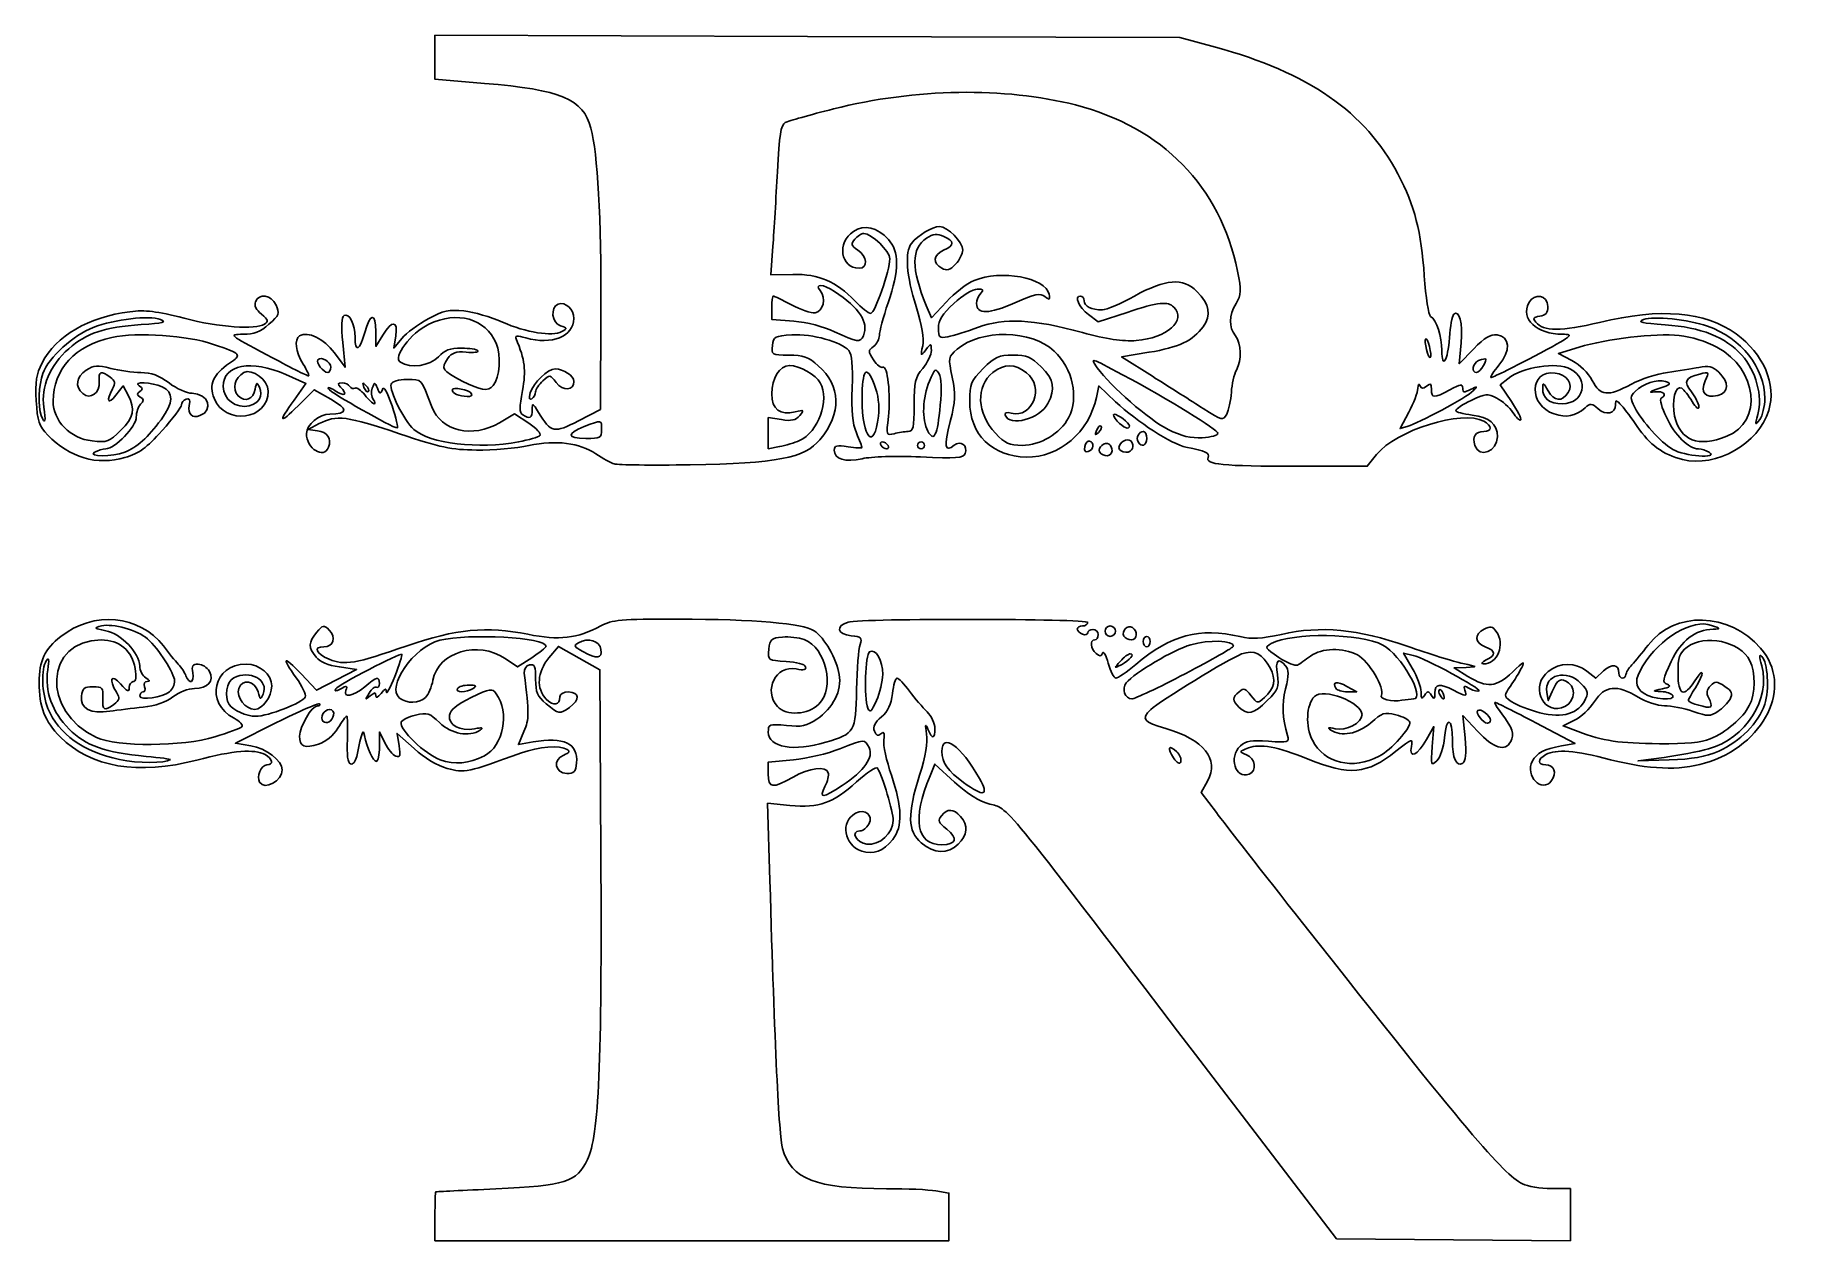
# Model space of a CAD drawing. Header units: centimetres. Extents: x -7 to 6.4, y -3.5 to 5.7.
import ezdxf

# ---------------------------------------------------------------- set-up
doc = ezdxf.new("R2010")
doc.units = ezdxf.units.CM
doc.header["$MEASUREMENT"] = 0
doc.layers.add('Layer 1', color=7, linetype='Continuous')

msp = doc.modelspace()

# ---------------------------------------------------------------- linework, layer by layer
at = {"layer": 'Layer 1'}
for points, knots in [([(-2.54455, 2.45778), (-2.57131, 2.46558), (-2.63457, 2.50003), (-2.68513, 2.53434), (-2.68513, 2.53434), (-2.8111, 2.61982), (-2.98478, 2.64133), (-3.19573, 2.59757), (-3.19573, 2.59757), (-3.29104, 2.5778), (-3.47022, 2.56261), (-3.59391, 2.56382), (-3.59391, 2.56382), (-3.78829, 2.56571), (-3.86794, 2.58264), (-4.18095, 2.68857), (-4.18095, 2.68857), (-4.57785, 2.82289), (-4.6658, 2.83391), (-4.79247, 2.76519), (-4.79247, 2.76519), (-4.79247, 2.76519), (-4.87715, 2.71925), (-4.87715, 2.71925), (-4.87715, 2.71925), (-4.87715, 2.71925), (-4.80663, 2.71073), (-4.80663, 2.71073), (-4.80663, 2.71073), (-4.73145, 2.70165), (-4.69715, 2.65115), (-4.72206, 2.58623), (-4.72206, 2.58623), (-4.75817, 2.49212), (-4.89038, 2.57388), (-4.89038, 2.69032), (-4.89038, 2.69032), (-4.89038, 2.75577), (-4.79149, 2.83754), (-4.71179, 2.83799), (-4.71179, 2.83799), (-4.57291, 2.83876), (-4.57044, 2.87574), (-4.70425, 2.95096), (-4.70425, 2.95096), (-4.70425, 2.95096), (-4.83284, 3.02324), (-4.83284, 3.02324), (-4.83284, 3.02324), (-4.83284, 3.02324), (-4.95422, 2.90186), (-4.95422, 2.90186), (-4.95422, 2.90186), (-5.09862, 2.75746), (-5.10893, 2.77163), (-4.98499, 2.94415), (-4.98499, 2.94415), (-4.98499, 2.94415), (-4.89438, 3.07027), (-4.89438, 3.07027), (-4.89438, 3.07027), (-4.89438, 3.07027), (-5.04783, 3.13913), (-5.04783, 3.13913), (-5.04783, 3.13913), (-5.30839, 3.25606), (-5.52539, 3.21481), (-5.52539, 3.04835), (-5.52539, 3.04835), (-5.52539, 2.95101), (-5.42463, 2.87684), (-5.32601, 2.90159), (-5.32601, 2.90159), (-5.24885, 2.92096), (-5.2193, 2.97535), (-5.2494, 3.04262), (-5.2494, 3.04262), (-5.26742, 3.08291), (-5.2715, 3.08098), (-5.28074, 3.02777), (-5.28074, 3.02777), (-5.29428, 2.94983), (-5.35897, 2.92439), (-5.4111, 2.97652), (-5.4111, 2.97652), (-5.45976, 3.02518), (-5.43729, 3.11726), (-5.36768, 3.15451), (-5.36768, 3.15451), (-5.30427, 3.18844), (-5.18144, 3.09545), (-5.18144, 3.01351), (-5.18144, 3.01351), (-5.18144, 2.79189), (-5.50935, 2.74827), (-5.5946, 2.95855), (-5.5946, 2.95855), (-5.63615, 3.06104), (-5.60056, 3.14228), (-5.47788, 3.22495), (-5.47788, 3.22495), (-5.38072, 3.29043), (-5.38503, 3.29561), (-5.59766, 3.36898), (-5.59766, 3.36898), (-5.79339, 3.43652), (-6.18067, 3.46312), (-6.37226, 3.42218), (-6.37226, 3.42218), (-6.65082, 3.36266), (-6.81985, 3.17978), (-6.82127, 2.93638), (-6.82127, 2.93638), (-6.82214, 2.78699), (-6.68962, 2.65181), (-6.524, 2.63315), (-6.524, 2.63315), (-6.409, 2.62019), (-6.39314, 2.62598), (-6.30663, 2.71249), (-6.30663, 2.71249), (-6.20552, 2.8136), (-6.19319, 2.8721), (-6.24994, 2.9815), (-6.24994, 2.9815), (-6.24994, 2.9815), (-6.28657, 3.05211), (-6.28657, 3.05211), (-6.28657, 3.05211), (-6.28657, 3.05211), (-6.34254, 2.98096), (-6.34254, 2.98096), (-6.34254, 2.98096), (-6.402, 2.90536), (-6.41858, 2.93583), (-6.3687, 3.02903), (-6.3687, 3.02903), (-6.34435, 3.07452), (-6.3477, 3.09117), (-6.38699, 3.11989), (-6.38699, 3.11989), (-6.45698, 3.17107), (-6.47524, 3.16359), (-6.46964, 3.08602), (-6.46964, 3.08602), (-6.46325, 2.99749), (-6.53506, 2.94494), (-6.59473, 2.99447), (-6.59473, 2.99447), (-6.65697, 3.04613), (-6.64558, 3.12152), (-6.56784, 3.17246), (-6.56784, 3.17246), (-6.50876, 3.21117), (-6.48256, 3.21313), (-6.38225, 3.1863), (-6.38225, 3.1863), (-6.31801, 3.16912), (-6.21503, 3.15473), (-6.15339, 3.15433), (-6.15339, 3.15433), (-6.0708, 3.15379), (-6.01398, 3.13291), (-5.93739, 3.07495), (-5.93739, 3.07495), (-5.88023, 3.0317), (-5.80132, 2.99631), (-5.76204, 2.99631), (-5.76204, 2.99631), (-5.63933, 2.99631), (-5.59378, 2.86774), (-5.7018, 2.82629), (-5.7018, 2.82629), (-5.76184, 2.80325), (-5.79638, 2.83632), (-5.78336, 2.90439), (-5.78336, 2.90439), (-5.77517, 2.94725), (-5.78219, 2.96102), (-5.80733, 2.95137), (-5.80733, 2.95137), (-5.82689, 2.94387), (-5.84294, 2.92412), (-5.84301, 2.90748), (-5.84301, 2.90748), (-5.84306, 2.89085), (-5.90929, 2.80307), (-5.99016, 2.71241), (-5.99016, 2.71241), (-6.10939, 2.57876), (-6.16293, 2.53994), (-6.27327, 2.50718), (-6.27327, 2.50718), (-6.48536, 2.4442), (-6.69768, 2.50567), (-6.86072, 2.67727), (-6.86072, 2.67727), (-6.92885, 2.74898), (-6.94063, 2.78385), (-6.94945, 2.93996), (-6.94945, 2.93996), (-6.95758, 3.08382), (-6.9486, 3.14156), (-6.90473, 3.22756), (-6.90473, 3.22756), (-6.7999, 3.43305), (-6.55038, 3.57877), (-6.23612, 3.61803), (-6.23612, 3.61803), (-6.11882, 3.63269), (-6.03232, 3.6222), (-5.82161, 3.56779), (-5.82161, 3.56779), (-5.55377, 3.49862), (-5.28036, 3.47909), (-5.2093, 3.52405), (-5.2093, 3.52405), (-5.17765, 3.54407), (-5.18185, 3.55703), (-5.23356, 3.5989), (-5.23356, 3.5989), (-5.27388, 3.63155), (-5.29012, 3.6651), (-5.27928, 3.69334), (-5.27928, 3.69334), (-5.25298, 3.76188), (-5.15812, 3.74653), (-5.12231, 3.66796), (-5.12231, 3.66796), (-5.09361, 3.60497), (-5.09844, 3.59193), (-5.17621, 3.52244), (-5.17621, 3.52244), (-5.24161, 3.464), (-5.2879, 3.44602), (-5.37367, 3.44572), (-5.37367, 3.44572), (-5.48498, 3.44534), (-5.48379, 3.44432), (-5.18848, 3.28697), (-5.18848, 3.28697), (-5.02501, 3.19987), (-4.88414, 3.12861), (-4.87544, 3.12861), (-4.87544, 3.12861), (-4.86674, 3.12861), (-4.8844, 3.16871), (-4.91469, 3.21772), (-4.91469, 3.21772), (-4.97411, 3.31386), (-4.98612, 3.40642), (-4.94266, 3.43328), (-4.94266, 3.43328), (-4.8802, 3.47188), (-4.75743, 3.41255), (-4.67784, 3.3053), (-4.67784, 3.3053), (-4.67784, 3.3053), (-4.59581, 3.19476), (-4.59581, 3.19476), (-4.59581, 3.19476), (-4.59581, 3.19476), (-4.61389, 3.38312), (-4.61389, 3.38312), (-4.61389, 3.38312), (-4.62576, 3.50681), (-4.62228, 3.57747), (-4.60376, 3.58891), (-4.60376, 3.58891), (-4.56567, 3.61245), (-4.51998, 3.52108), (-4.51998, 3.42139), (-4.51998, 3.42139), (-4.51998, 3.30312), (-4.48287, 3.32221), (-4.44619, 3.45934), (-4.44619, 3.45934), (-4.40599, 3.60963), (-4.36126, 3.61311), (-4.36113, 3.46595), (-4.36113, 3.46595), (-4.36113, 3.46595), (-4.36102, 3.3535), (-4.36102, 3.3535), (-4.36102, 3.3535), (-4.36102, 3.3535), (-4.30859, 3.43949), (-4.30859, 3.43949), (-4.30859, 3.43949), (-4.23812, 3.55507), (-4.19126, 3.55188), (-4.21058, 3.43281), (-4.21058, 3.43281), (-4.21058, 3.43281), (-4.22562, 3.34014), (-4.22562, 3.34014), (-4.22562, 3.34014), (-4.22562, 3.34014), (-4.16332, 3.41418), (-4.16332, 3.41418), (-4.16332, 3.41418), (-4.12905, 3.4549), (-4.03907, 3.52194), (-3.96337, 3.56314), (-3.96337, 3.56314), (-3.84644, 3.62678), (-3.80529, 3.63587), (-3.68998, 3.62353), (-3.68998, 3.62353), (-3.61532, 3.61554), (-3.48358, 3.57748), (-3.39722, 3.53896), (-3.39722, 3.53896), (-3.21922, 3.45955), (-3.01531, 3.42672), (-2.94488, 3.46614), (-2.94488, 3.46614), (-2.9007, 3.49086), (-2.90138, 3.49399), (-2.95461, 3.51088), (-2.95461, 3.51088), (-3.02199, 3.53227), (-3.03443, 3.65076), (-2.97181, 3.67479), (-2.97181, 3.67479), (-2.91712, 3.69578), (-2.85308, 3.6374), (-2.85308, 3.56654), (-2.85308, 3.56654), (-2.85308, 3.42945), (-3.02073, 3.36149), (-3.21881, 3.4183), (-3.21881, 3.4183), (-3.28446, 3.43713), (-3.30306, 3.43547), (-3.29311, 3.41169), (-3.29311, 3.41169), (-3.22516, 3.24918), (-3.21581, 3.17258), (-3.24486, 3.01636), (-3.24486, 3.01636), (-3.26852, 2.88911), (-3.26806, 2.84864), (-3.24273, 2.83255), (-3.24273, 2.83255), (-3.18894, 2.79838), (-3.17057, 2.80806), (-3.17047, 2.87064), (-3.17047, 2.87064), (-3.17039, 2.9252), (-3.16631, 2.92354), (-3.12184, 2.8508), (-3.12184, 2.8508), (-3.02612, 2.69424), (-3.00437, 2.68965), (-2.81741, 2.78658), (-2.81741, 2.78658), (-2.81741, 2.78658), (-2.64894, 2.87393), (-2.64894, 2.87393), (-2.64894, 2.87393), (-2.64894, 2.87393), (-2.64677, 3.61643), (-2.64677, 3.61643), (-2.64677, 3.61643), (-2.64463, 4.34701), (-2.6704, 4.81544), (-2.7238, 5.01681), (-2.7238, 5.01681), (-2.78269, 5.23885), (-2.94865, 5.3085), (-3.53438, 5.35701), (-3.53438, 5.35701), (-3.53438, 5.35701), (-3.91141, 5.38823), (-3.91141, 5.38823), (-3.91141, 5.38823), (-3.91141, 5.38823), (-3.91141, 5.5563), (-3.91141, 5.5563), (-3.91141, 5.5563), (-3.91141, 5.5563), (-3.91141, 5.72437), (-3.91141, 5.72437), (-3.91141, 5.72437), (-3.91141, 5.72437), (-1.07375, 5.71534), (-1.07375, 5.71534), (-1.07375, 5.71534), (-1.07375, 5.71534), (1.76391, 5.70631), (1.76391, 5.70631), (1.76391, 5.70631), (1.76391, 5.70631), (2.03549, 5.63289), (2.03549, 5.63289), (2.03549, 5.63289), (2.74229, 5.44181), (3.18, 5.13804), (3.42625, 4.6677), (3.42625, 4.6677), (3.55492, 4.42194), (3.60503, 4.22832), (3.6273, 3.89094), (3.6273, 3.89094), (3.63812, 3.72698), (3.65928, 3.59254), (3.67588, 3.58228), (3.67588, 3.58228), (3.7196, 3.55526), (3.76152, 3.42871), (3.76152, 3.32377), (3.76152, 3.32377), (3.76152, 3.17248), (3.80707, 3.24706), (3.81949, 3.41868), (3.81949, 3.41868), (3.8258, 3.50592), (3.8398, 3.58613), (3.8506, 3.59693), (3.8506, 3.59693), (3.89347, 3.6398), (3.9223, 3.53109), (3.90814, 3.37997), (3.90814, 3.37997), (3.90814, 3.37997), (3.89326, 3.22122), (3.89326, 3.22122), (3.89326, 3.22122), (3.89326, 3.22122), (4.00372, 3.33501), (4.00372, 3.33501), (4.00372, 3.33501), (4.08697, 3.42077), (4.13103, 3.44684), (4.18259, 3.44084), (4.18259, 3.44084), (4.28155, 3.42934), (4.28803, 3.31971), (4.1962, 3.21057), (4.1962, 3.21057), (4.15724, 3.16427), (4.12982, 3.12232), (4.13527, 3.11736), (4.13527, 3.11736), (4.14072, 3.1124), (4.28805, 3.18415), (4.46268, 3.27682), (4.46268, 3.27682), (4.7594, 3.43428), (4.7736, 3.44534), (4.67965, 3.44571), (4.67965, 3.44571), (4.48392, 3.44649), (4.35842, 3.56357), (4.42332, 3.68484), (4.42332, 3.68484), (4.4661, 3.76477), (4.56852, 3.74568), (4.56852, 3.65778), (4.56852, 3.65778), (4.56852, 3.60883), (4.55264, 3.58938), (4.50744, 3.58298), (4.50744, 3.58298), (4.45848, 3.57604), (4.45245, 3.56699), (4.47703, 3.53738), (4.47703, 3.53738), (4.53582, 3.46654), (4.67241, 3.46629), (4.96371, 3.53649), (4.96371, 3.53649), (5.42905, 3.64863), (5.76603, 3.62017), (6.00269, 3.44873), (6.00269, 3.44873), (6.21375, 3.29584), (6.3121, 3.06547), (6.25198, 2.86481), (6.25198, 2.86481), (6.17617, 2.61177), (5.85181, 2.42755), (5.59566, 2.49205), (5.59566, 2.49205), (5.44726, 2.52942), (5.3444, 2.60415), (5.25013, 2.74311), (5.25013, 2.74311), (5.20994, 2.80234), (5.15623, 2.87389), (5.13076, 2.9021), (5.13076, 2.9021), (5.08921, 2.94812), (5.08446, 2.94872), (5.08446, 2.90788), (5.08446, 2.90788), (5.08446, 2.84074), (5.01071, 2.82429), (4.95118, 2.87815), (4.95118, 2.87815), (4.90472, 2.9202), (4.89437, 2.92096), (4.85295, 2.88538), (4.85295, 2.88538), (4.77783, 2.82086), (4.71158, 2.80782), (4.6172, 2.83897), (4.6172, 2.83897), (4.41965, 2.90417), (4.42536, 3.17397), (4.62379, 3.15037), (4.62379, 3.15037), (4.71543, 3.13947), (4.76474, 3.06714), (4.72431, 3.00294), (4.72431, 3.00294), (4.6776, 2.92876), (4.61522, 2.9335), (4.57128, 3.01455), (4.57128, 3.01455), (4.53683, 3.0781), (4.53081, 3.08103), (4.5299, 3.03469), (4.5299, 3.03469), (4.52838, 2.9571), (4.57924, 2.91695), (4.67904, 2.91695), (4.67904, 2.91695), (4.84505, 2.91695), (4.88896, 3.10208), (4.74164, 3.18093), (4.74164, 3.18093), (4.63645, 3.23723), (4.3744, 3.19667), (4.2636, 3.10695), (4.2636, 3.10695), (4.2636, 3.10695), (4.20579, 3.06014), (4.20579, 3.06014), (4.20579, 3.06014), (4.20579, 3.06014), (4.29084, 2.93412), (4.29084, 2.93412), (4.29084, 2.93412), (4.33762, 2.86481), (4.36958, 2.80179), (4.36188, 2.79409), (4.36188, 2.79409), (4.35417, 2.78638), (4.32729, 2.81149), (4.30214, 2.84987), (4.30214, 2.84987), (4.27699, 2.88826), (4.2217, 2.93761), (4.17928, 2.95955), (4.17928, 2.95955), (4.10818, 2.99632), (4.09298, 2.99499), (3.98477, 2.94261), (3.98477, 2.94261), (3.92021, 2.91136), (3.86739, 2.87649), (3.86739, 2.86513), (3.86739, 2.86513), (3.86739, 2.85377), (3.92322, 2.83818), (3.99146, 2.83049), (3.99146, 2.83049), (4.12312, 2.81565), (4.18489, 2.76307), (4.18489, 2.66585), (4.18489, 2.66585), (4.18489, 2.55289), (4.04491, 2.49864), (4.01299, 2.59923), (4.01299, 2.59923), (3.99148, 2.66699), (4.01591, 2.7053), (4.08062, 2.7053), (4.08062, 2.7053), (4.14662, 2.7053), (4.14671, 2.74847), (4.08081, 2.78374), (4.08081, 2.78374), (3.9159, 2.872), (3.41169, 2.71515), (3.26356, 2.5295), (3.26356, 2.5295), (3.26356, 2.5295), (3.19271, 2.44071), (3.19271, 2.44071), (3.19271, 2.44071), (3.19271, 2.44071), (2.66024, 2.44071), (2.66024, 2.44071), (2.66024, 2.44071), (2.08388, 2.44071), (1.95862, 2.45298), (1.97949, 2.50738), (1.97949, 2.50738), (1.99284, 2.54216), (1.96489, 2.55525), (1.81155, 2.58607), (1.81155, 2.58607), (1.70348, 2.60779), (1.44055, 2.77741), (1.27521, 2.93206), (1.27521, 2.93206), (1.27521, 2.93206), (1.14699, 3.05199), (1.14699, 3.05199), (1.14699, 3.05199), (1.14699, 3.05199), (1.12876, 2.96463), (1.12876, 2.96463), (1.12876, 2.96463), (1.0736, 2.70027), (0.84709, 2.50708), (0.59652, 2.51071), (0.59652, 2.51071), (0.33324, 2.51452), (0.16321, 2.68188), (0.16321, 2.93722), (0.16321, 2.93722), (0.16321, 3.07005), (0.17165, 3.09038), (0.26593, 3.18466), (0.26593, 3.18466), (0.35622, 3.27495), (0.38376, 3.28738), (0.49347, 3.28738), (0.49347, 3.28738), (0.60015, 3.28738), (0.63137, 3.2743), (0.70825, 3.19742), (0.70825, 3.19742), (0.80646, 3.09921), (0.81867, 3.03329), (0.75977, 2.91937), (0.75977, 2.91937), (0.69919, 2.80222), (0.4652, 2.73703), (0.43497, 2.82889), (0.43497, 2.82889), (0.42849, 2.84858), (0.4446, 2.8547), (0.47915, 2.84566), (0.47915, 2.84566), (0.644, 2.80255), (0.7357, 3.04344), (0.5962, 3.15317), (0.5962, 3.15317), (0.50832, 3.22229), (0.42728, 3.2228), (0.34078, 3.15477), (0.34078, 3.15477), (0.20803, 3.05035), (0.21675, 2.84388), (0.36035, 2.69162), (0.36035, 2.69162), (0.43401, 2.61352), (0.46502, 2.59947), (0.56367, 2.59947), (0.56367, 2.59947), (0.70102, 2.59947), (0.85555, 2.69181), (0.91697, 2.81058), (0.91697, 2.81058), (0.99698, 2.96529), (0.94951, 3.18427), (0.80698, 3.31799), (0.80698, 3.31799), (0.63408, 3.4802), (0.24885, 3.48711), (0.06764, 3.33124), (0.06764, 3.33124), (-0.00023, 3.27286), (-0.00094, 3.2688), (0.0304, 3.11786), (0.0304, 3.11786), (0.05785, 2.98562), (0.05572, 2.93845), (0.01521, 2.78228), (0.01521, 2.78228), (-0.0339, 2.59295), (-0.02561, 2.54157), (0.04462, 2.59986), (0.04462, 2.59986), (0.09484, 2.64154), (0.15213, 2.59835), (0.12845, 2.53665), (0.12845, 2.53665), (0.11552, 2.50296), (0.06241, 2.49898), (-0.21241, 2.5111), (-0.21241, 2.5111), (-0.39989, 2.51937), (-0.58773, 2.51382), (-0.65533, 2.49802), (-0.65533, 2.49802), (-0.7849, 2.46773), (-0.86868, 2.49367), (-0.86868, 2.56408), (-0.86868, 2.56408), (-0.86868, 2.59842), (-0.8491, 2.60309), (-0.76285, 2.58929), (-0.76285, 2.58929), (-0.70464, 2.57998), (-0.65702, 2.57701), (-0.65702, 2.58268), (-0.65702, 2.58268), (-0.65702, 2.58835), (-0.67597, 2.63835), (-0.69914, 2.6938), (-0.69914, 2.6938), (-0.73015, 2.76801), (-0.73889, 2.85855), (-0.73226, 3.03698), (-0.73226, 3.03698), (-0.72582, 3.21053), (-0.73322, 3.29135), (-0.75832, 3.3216), (-0.75832, 3.3216), (-0.81401, 3.3887), (-1.03555, 3.44984), (-1.19077, 3.44096), (-1.19077, 3.44096), (-1.32252, 3.43342), (-1.33225, 3.42815), (-1.34008, 3.36013), (-1.34008, 3.36013), (-1.34823, 3.28929), (-1.34495, 3.28737), (-1.21532, 3.28737), (-1.21532, 3.28737), (-1.10464, 3.28737), (-1.06669, 3.27376), (-0.99028, 3.20667), (-0.99028, 3.20667), (-0.8155, 3.05321), (-0.81115, 2.84569), (-0.97848, 2.6427), (-0.97848, 2.6427), (-1.09354, 2.50311), (-1.30638, 2.46199), (-1.96671, 2.45178), (-1.96671, 2.45178), (-2.25775, 2.44728), (-2.51777, 2.44997), (-2.54453, 2.45777), (-2.54453, 2.45777), (-2.54453, 2.45777), (-2.54455, 2.45778), (-2.54455, 2.45778)], [0, 0, 0, 0, 0.00526316, 0.00526316, 0.00526316, 0.00526316, 0.01052632, 0.01052632, 0.01052632, 0.01052632, 0.01578947, 0.01578947, 0.01578947, 0.01578947, 0.02105263, 0.02105263, 0.02105263, 0.02105263, 0.02631579, 0.02631579, 0.02631579, 0.02631579, 0.03157895, 0.03157895, 0.03157895, 0.03157895, 0.03684211, 0.03684211, 0.03684211, 0.03684211, 0.04210526, 0.04210526, 0.04210526, 0.04210526, 0.04736842, 0.04736842, 0.04736842, 0.04736842, 0.05263158, 0.05263158, 0.05263158, 0.05263158, 0.05789474, 0.05789474, 0.05789474, 0.05789474, 0.06315789, 0.06315789, 0.06315789, 0.06315789, 0.06842105, 0.06842105, 0.06842105, 0.06842105, 0.07368421, 0.07368421, 0.07368421, 0.07368421, 0.07894737, 0.07894737, 0.07894737, 0.07894737, 0.08421053, 0.08421053, 0.08421053, 0.08421053, 0.08947368, 0.08947368, 0.08947368, 0.08947368, 0.09473684, 0.09473684, 0.09473684, 0.09473684, 0.1, 0.1, 0.1, 0.1, 0.10526316, 0.10526316, 0.10526316, 0.10526316, 0.11052632, 0.11052632, 0.11052632, 0.11052632, 0.11578947, 0.11578947, 0.11578947, 0.11578947, 0.12105263, 0.12105263, 0.12105263, 0.12105263, 0.12631579, 0.12631579, 0.12631579, 0.12631579, 0.13157895, 0.13157895, 0.13157895, 0.13157895, 0.13684211, 0.13684211, 0.13684211, 0.13684211, 0.14210526, 0.14210526, 0.14210526, 0.14210526, 0.14736842, 0.14736842, 0.14736842, 0.14736842, 0.15263158, 0.15263158, 0.15263158, 0.15263158, 0.15789474, 0.15789474, 0.15789474, 0.15789474, 0.16315789, 0.16315789, 0.16315789, 0.16315789, 0.16842105, 0.16842105, 0.16842105, 0.16842105, 0.17368421, 0.17368421, 0.17368421, 0.17368421, 0.17894737, 0.17894737, 0.17894737, 0.17894737, 0.18421053, 0.18421053, 0.18421053, 0.18421053, 0.18947368, 0.18947368, 0.18947368, 0.18947368, 0.19473684, 0.19473684, 0.19473684, 0.19473684, 0.2, 0.2, 0.2, 0.2, 0.20526316, 0.20526316, 0.20526316, 0.20526316, 0.21052632, 0.21052632, 0.21052632, 0.21052632, 0.21578947, 0.21578947, 0.21578947, 0.21578947, 0.22105263, 0.22105263, 0.22105263, 0.22105263, 0.22631579, 0.22631579, 0.22631579, 0.22631579, 0.23157895, 0.23157895, 0.23157895, 0.23157895, 0.23684211, 0.23684211, 0.23684211, 0.23684211, 0.24210526, 0.24210526, 0.24210526, 0.24210526, 0.24736842, 0.24736842, 0.24736842, 0.24736842, 0.25263158, 0.25263158, 0.25263158, 0.25263158, 0.25789474, 0.25789474, 0.25789474, 0.25789474, 0.26315789, 0.26315789, 0.26315789, 0.26315789, 0.26842105, 0.26842105, 0.26842105, 0.26842105, 0.27368421, 0.27368421, 0.27368421, 0.27368421, 0.27894737, 0.27894737, 0.27894737, 0.27894737, 0.28421053, 0.28421053, 0.28421053, 0.28421053, 0.28947368, 0.28947368, 0.28947368, 0.28947368, 0.29473684, 0.29473684, 0.29473684, 0.29473684, 0.3, 0.3, 0.3, 0.3, 0.30526316, 0.30526316, 0.30526316, 0.30526316, 0.31052632, 0.31052632, 0.31052632, 0.31052632, 0.31578947, 0.31578947, 0.31578947, 0.31578947, 0.32105263, 0.32105263, 0.32105263, 0.32105263, 0.32631579, 0.32631579, 0.32631579, 0.32631579, 0.33157895, 0.33157895, 0.33157895, 0.33157895, 0.33684211, 0.33684211, 0.33684211, 0.33684211, 0.34210526, 0.34210526, 0.34210526, 0.34210526, 0.34736842, 0.34736842, 0.34736842, 0.34736842, 0.35263158, 0.35263158, 0.35263158, 0.35263158, 0.35789474, 0.35789474, 0.35789474, 0.35789474, 0.36315789, 0.36315789, 0.36315789, 0.36315789, 0.36842105, 0.36842105, 0.36842105, 0.36842105, 0.37368421, 0.37368421, 0.37368421, 0.37368421, 0.37894737, 0.37894737, 0.37894737, 0.37894737, 0.38421053, 0.38421053, 0.38421053, 0.38421053, 0.38947368, 0.38947368, 0.38947368, 0.38947368, 0.39473684, 0.39473684, 0.39473684, 0.39473684, 0.4, 0.4, 0.4, 0.4, 0.40526316, 0.40526316, 0.40526316, 0.40526316, 0.41052632, 0.41052632, 0.41052632, 0.41052632, 0.41578947, 0.41578947, 0.41578947, 0.41578947, 0.42105263, 0.42105263, 0.42105263, 0.42105263, 0.42631579, 0.42631579, 0.42631579, 0.42631579, 0.43157895, 0.43157895, 0.43157895, 0.43157895, 0.43684211, 0.43684211, 0.43684211, 0.43684211, 0.44210526, 0.44210526, 0.44210526, 0.44210526, 0.44736842, 0.44736842, 0.44736842, 0.44736842, 0.45263158, 0.45263158, 0.45263158, 0.45263158, 0.45789474, 0.45789474, 0.45789474, 0.45789474, 0.46315789, 0.46315789, 0.46315789, 0.46315789, 0.46842105, 0.46842105, 0.46842105, 0.46842105, 0.47368421, 0.47368421, 0.47368421, 0.47368421, 0.47894737, 0.47894737, 0.47894737, 0.47894737, 0.48421053, 0.48421053, 0.48421053, 0.48421053, 0.48947368, 0.48947368, 0.48947368, 0.48947368, 0.49473684, 0.49473684, 0.49473684, 0.49473684, 0.5, 0.5, 0.5, 0.5, 0.50526316, 0.50526316, 0.50526316, 0.50526316, 0.51052632, 0.51052632, 0.51052632, 0.51052632, 0.51578947, 0.51578947, 0.51578947, 0.51578947, 0.52105263, 0.52105263, 0.52105263, 0.52105263, 0.52631579, 0.52631579, 0.52631579, 0.52631579, 0.53157895, 0.53157895, 0.53157895, 0.53157895, 0.53684211, 0.53684211, 0.53684211, 0.53684211, 0.54210526, 0.54210526, 0.54210526, 0.54210526, 0.54736842, 0.54736842, 0.54736842, 0.54736842, 0.55263158, 0.55263158, 0.55263158, 0.55263158, 0.55789474, 0.55789474, 0.55789474, 0.55789474, 0.56315789, 0.56315789, 0.56315789, 0.56315789, 0.56842105, 0.56842105, 0.56842105, 0.56842105, 0.57368421, 0.57368421, 0.57368421, 0.57368421, 0.57894737, 0.57894737, 0.57894737, 0.57894737, 0.58421053, 0.58421053, 0.58421053, 0.58421053, 0.58947368, 0.58947368, 0.58947368, 0.58947368, 0.59473684, 0.59473684, 0.59473684, 0.59473684, 0.6, 0.6, 0.6, 0.6, 0.60526316, 0.60526316, 0.60526316, 0.60526316, 0.61052632, 0.61052632, 0.61052632, 0.61052632, 0.61578947, 0.61578947, 0.61578947, 0.61578947, 0.62105263, 0.62105263, 0.62105263, 0.62105263, 0.62631579, 0.62631579, 0.62631579, 0.62631579, 0.63157895, 0.63157895, 0.63157895, 0.63157895, 0.63684211, 0.63684211, 0.63684211, 0.63684211, 0.64210526, 0.64210526, 0.64210526, 0.64210526, 0.64736842, 0.64736842, 0.64736842, 0.64736842, 0.65263158, 0.65263158, 0.65263158, 0.65263158, 0.65789474, 0.65789474, 0.65789474, 0.65789474, 0.66315789, 0.66315789, 0.66315789, 0.66315789, 0.66842105, 0.66842105, 0.66842105, 0.66842105, 0.67368421, 0.67368421, 0.67368421, 0.67368421, 0.67894737, 0.67894737, 0.67894737, 0.67894737, 0.68421053, 0.68421053, 0.68421053, 0.68421053, 0.68947368, 0.68947368, 0.68947368, 0.68947368, 0.69473684, 0.69473684, 0.69473684, 0.69473684, 0.7, 0.7, 0.7, 0.7, 0.70526316, 0.70526316, 0.70526316, 0.70526316, 0.71052632, 0.71052632, 0.71052632, 0.71052632, 0.71578947, 0.71578947, 0.71578947, 0.71578947, 0.72105263, 0.72105263, 0.72105263, 0.72105263, 0.72631579, 0.72631579, 0.72631579, 0.72631579, 0.73157895, 0.73157895, 0.73157895, 0.73157895, 0.73684211, 0.73684211, 0.73684211, 0.73684211, 0.74210526, 0.74210526, 0.74210526, 0.74210526, 0.74736842, 0.74736842, 0.74736842, 0.74736842, 0.75263158, 0.75263158, 0.75263158, 0.75263158, 0.75789474, 0.75789474, 0.75789474, 0.75789474, 0.76315789, 0.76315789, 0.76315789, 0.76315789, 0.76842105, 0.76842105, 0.76842105, 0.76842105, 0.77368421, 0.77368421, 0.77368421, 0.77368421, 0.77894737, 0.77894737, 0.77894737, 0.77894737, 0.78421053, 0.78421053, 0.78421053, 0.78421053, 0.78947368, 0.78947368, 0.78947368, 0.78947368, 0.79473684, 0.79473684, 0.79473684, 0.79473684, 0.8, 0.8, 0.8, 0.8, 0.80526316, 0.80526316, 0.80526316, 0.80526316, 0.81052632, 0.81052632, 0.81052632, 0.81052632, 0.81578947, 0.81578947, 0.81578947, 0.81578947, 0.82105263, 0.82105263, 0.82105263, 0.82105263, 0.82631579, 0.82631579, 0.82631579, 0.82631579, 0.83157895, 0.83157895, 0.83157895, 0.83157895, 0.83684211, 0.83684211, 0.83684211, 0.83684211, 0.84210526, 0.84210526, 0.84210526, 0.84210526, 0.84736842, 0.84736842, 0.84736842, 0.84736842, 0.85263158, 0.85263158, 0.85263158, 0.85263158, 0.85789474, 0.85789474, 0.85789474, 0.85789474, 0.86315789, 0.86315789, 0.86315789, 0.86315789, 0.86842105, 0.86842105, 0.86842105, 0.86842105, 0.87368421, 0.87368421, 0.87368421, 0.87368421, 0.87894737, 0.87894737, 0.87894737, 0.87894737, 0.88421053, 0.88421053, 0.88421053, 0.88421053, 0.88947368, 0.88947368, 0.88947368, 0.88947368, 0.89473684, 0.89473684, 0.89473684, 0.89473684, 0.9, 0.9, 0.9, 0.9, 0.90526316, 0.90526316, 0.90526316, 0.90526316, 0.91052632, 0.91052632, 0.91052632, 0.91052632, 0.91578947, 0.91578947, 0.91578947, 0.91578947, 0.92105263, 0.92105263, 0.92105263, 0.92105263, 0.92631579, 0.92631579, 0.92631579, 0.92631579, 0.93157895, 0.93157895, 0.93157895, 0.93157895, 0.93684211, 0.93684211, 0.93684211, 0.93684211, 0.94210526, 0.94210526, 0.94210526, 0.94210526, 0.94736842, 0.94736842, 0.94736842, 0.94736842, 0.95263158, 0.95263158, 0.95263158, 0.95263158, 0.95789474, 0.95789474, 0.95789474, 0.95789474, 0.96315789, 0.96315789, 0.96315789, 0.96315789, 0.96842105, 0.96842105, 0.96842105, 0.96842105, 0.97368421, 0.97368421, 0.97368421, 0.97368421, 0.97894737, 0.97894737, 0.97894737, 0.97894737, 0.98421053, 0.98421053, 0.98421053, 0.98421053, 0.98947368, 0.98947368, 0.98947368, 0.98947368, 1, 1, 1, 1]), ([(-0.30647, 2.70494), (-0.26646, 2.70525), (-0.26017, 2.73266), (-0.26017, 2.90653), (-0.26017, 2.90653), (-0.26017, 3.08258), (-0.25189, 3.1176), (-0.19402, 3.18637), (-0.19402, 3.18637), (-0.15764, 3.22961), (-0.12825, 3.29086), (-0.12872, 3.32248), (-0.12872, 3.32248), (-0.12956, 3.37956), (-0.12986, 3.3796), (-0.17098, 3.32706), (-0.17098, 3.32706), (-0.21046, 3.27662), (-0.21158, 3.27809), (-0.19488, 3.35836), (-0.19488, 3.35836), (-0.18292, 3.41589), (-0.19887, 3.51065), (-0.24522, 3.65738), (-0.24522, 3.65738), (-0.31891, 3.89065), (-0.33216, 4.07388), (-0.28001, 4.13834), (-0.28001, 4.13834), (-0.22899, 4.20139), (-0.12136, 4.26633), (-0.06787, 4.26633), (-0.06787, 4.26633), (-0.00512, 4.26633), (0.11025, 4.15038), (0.11025, 4.08731), (0.11025, 4.08731), (0.11025, 4.06029), (0.08587, 4.01201), (0.05607, 3.98002), (0.05607, 3.98002), (0.01277, 3.93355), (-0.00849, 3.92742), (-0.04976, 3.9495), (-0.04976, 3.9495), (-0.12103, 3.98764), (-0.11442, 4.04986), (-0.03526, 4.08593), (-0.03526, 4.08593), (0.04817, 4.12394), (0.04848, 4.15361), (-0.03418, 4.19127), (-0.03418, 4.19127), (-0.08623, 4.21499), (-0.1126, 4.21216), (-0.16605, 4.17714), (-0.16605, 4.17714), (-0.2827, 4.10071), (-0.28302, 3.94328), (-0.16708, 3.66579), (-0.16708, 3.66579), (-0.16708, 3.66579), (-0.12761, 3.57134), (-0.12761, 3.57134), (-0.12761, 3.57134), (-0.12761, 3.57134), (-0.01442, 3.69289), (-0.01442, 3.69289), (-0.01442, 3.69289), (0.04784, 3.75974), (0.14265, 3.83277), (0.19627, 3.85518), (0.19627, 3.85518), (0.40026, 3.94041), (0.74438, 3.87786), (0.76808, 3.75124), (0.76808, 3.75124), (0.77637, 3.70695), (0.7717, 3.70424), (0.73688, 3.73314), (0.73688, 3.73314), (0.70281, 3.76141), (0.66437, 3.75326), (0.50784, 3.68456), (0.50784, 3.68456), (0.31254, 3.59884), (0.21609, 3.59758), (0.21609, 3.68074), (0.21609, 3.68074), (0.21609, 3.70595), (0.23038, 3.74087), (0.24784, 3.75833), (0.24784, 3.75833), (0.27253, 3.78302), (0.26652, 3.79008), (0.22079, 3.79008), (0.22079, 3.79008), (0.18845, 3.79008), (0.10868, 3.74094), (0.04352, 3.68088), (0.04352, 3.68088), (-0.04597, 3.59839), (-0.07495, 3.55235), (-0.07495, 3.49267), (-0.07495, 3.49267), (-0.07495, 3.42093), (-0.06826, 3.41487), (-0.00219, 3.42683), (-0.00219, 3.42683), (0.03783, 3.43407), (0.14201, 3.46652), (0.22932, 3.49894), (0.22932, 3.49894), (0.42836, 3.57284), (0.64389, 3.56198), (1.02178, 3.45903), (1.02178, 3.45903), (1.20952, 3.40788), (1.32655, 3.39062), (1.43316, 3.39833), (1.43316, 3.39833), (1.66429, 3.41505), (1.81888, 3.55254), (1.71893, 3.6525), (1.71893, 3.6525), (1.67201, 3.69942), (1.60574, 3.69203), (1.36226, 3.61274), (1.36226, 3.61274), (1.36226, 3.61274), (1.14267, 3.54123), (1.14267, 3.54123), (1.14267, 3.54123), (1.14267, 3.54123), (1.06964, 3.5957), (1.06964, 3.5957), (1.06964, 3.5957), (0.99464, 3.65165), (0.95731, 3.73717), (1.0079, 3.73717), (1.0079, 3.73717), (1.02352, 3.73717), (1.0363, 3.72058), (1.0363, 3.70031), (1.0363, 3.70031), (1.0363, 3.65926), (1.0921, 3.63133), (1.17411, 3.63133), (1.17411, 3.63133), (1.20387, 3.63133), (1.3145, 3.67896), (1.41994, 3.73716), (1.41994, 3.73716), (1.65734, 3.86821), (1.78781, 3.87801), (1.89312, 3.7727), (1.89312, 3.7727), (1.99158, 3.67424), (2.00734, 3.58943), (1.94317, 3.50334), (1.94317, 3.50334), (1.86333, 3.39622), (1.7579, 3.34659), (1.52924, 3.30847), (1.52924, 3.30847), (1.52924, 3.30847), (1.32105, 3.27376), (1.32105, 3.27376), (1.32105, 3.27376), (1.32105, 3.27376), (1.5557, 3.12578), (1.5557, 3.12578), (1.5557, 3.12578), (1.68476, 3.04439), (1.85835, 2.93427), (1.94147, 2.88107), (1.94147, 2.88107), (2.08891, 2.78669), (2.09329, 2.78565), (2.12156, 2.83846), (2.12156, 2.83846), (2.13749, 2.86823), (2.15362, 2.94272), (2.1574, 3.00399), (2.1574, 3.00399), (2.16118, 3.06526), (2.17837, 3.14139), (2.19559, 3.17318), (2.19559, 3.17318), (2.2384, 3.25217), (2.23494, 3.37248), (2.18807, 3.43445), (2.18807, 3.43445), (2.13622, 3.503), (2.13785, 3.58369), (2.193, 3.67979), (2.193, 3.67979), (2.23363, 3.75059), (2.2348, 3.7768), (2.20402, 3.92667), (2.20402, 3.92667), (2.07116, 4.57355), (1.63278, 5.02289), (0.96889, 5.19269), (0.96889, 5.19269), (0.42761, 5.33113), (-0.24701, 5.32008), (-0.87447, 5.1625), (-0.87447, 5.1625), (-1.05321, 5.11761), (-1.21847, 5.0708), (-1.24173, 5.05847), (-1.24173, 5.05847), (-1.2757, 5.04046), (-1.28756, 4.96694), (-1.3021, 4.68426), (-1.3021, 4.68426), (-1.31205, 4.49077), (-1.32745, 4.2351), (-1.33634, 4.11611), (-1.33634, 4.11611), (-1.33634, 4.11611), (-1.35249, 3.89975), (-1.35249, 3.89975), (-1.35249, 3.89975), (-1.35249, 3.89975), (-1.18337, 3.90206), (-1.18337, 3.90206), (-1.18337, 3.90206), (-0.98627, 3.90475), (-0.85372, 3.84794), (-0.7114, 3.69979), (-0.7114, 3.69979), (-0.66125, 3.64758), (-0.60704, 3.60487), (-0.59093, 3.60487), (-0.59093, 3.60487), (-0.55926, 3.60487), (-0.44539, 3.93053), (-0.44539, 4.02111), (-0.44539, 4.02111), (-0.44539, 4.07899), (-0.58326, 4.21341), (-0.64262, 4.21341), (-0.64262, 4.21341), (-0.66155, 4.21341), (-0.69321, 4.19392), (-0.71299, 4.17009), (-0.71299, 4.17009), (-0.74404, 4.13267), (-0.74088, 4.12142), (-0.68977, 4.08749), (-0.68977, 4.08749), (-0.61723, 4.03933), (-0.61047, 3.94883), (-0.67942, 3.94883), (-0.67942, 3.94883), (-0.82045, 3.94883), (-0.85098, 4.14536), (-0.72298, 4.22922), (-0.72298, 4.22922), (-0.64023, 4.28344), (-0.54198, 4.26117), (-0.45637, 4.16879), (-0.45637, 4.16879), (-0.37199, 4.07775), (-0.37265, 3.93703), (-0.45862, 3.68424), (-0.45862, 3.68424), (-0.495, 3.57728), (-0.52477, 3.46637), (-0.52477, 3.43778), (-0.52477, 3.43778), (-0.52477, 3.40919), (-0.54494, 3.37105), (-0.5696, 3.35302), (-0.5696, 3.35302), (-0.61168, 3.32225), (-0.61161, 3.31594), (-0.56844, 3.25004), (-0.56844, 3.25004), (-0.54314, 3.21143), (-0.51183, 3.18641), (-0.49885, 3.19443), (-0.49885, 3.19443), (-0.46306, 3.21655), (-0.43646, 2.98396), (-0.45588, 2.81871), (-0.45588, 2.81871), (-0.47265, 2.67599), (-0.47158, 2.67273), (-0.41294, 2.68844), (-0.41294, 2.68844), (-0.37986, 2.6973), (-0.33196, 2.70472), (-0.30649, 2.70492), (-0.30649, 2.70492), (-0.30649, 2.70492), (-0.30647, 2.70494), (-0.30647, 2.70494)], [0, 0, 0, 0, 0.01315789, 0.01315789, 0.01315789, 0.01315789, 0.02631579, 0.02631579, 0.02631579, 0.02631579, 0.03947368, 0.03947368, 0.03947368, 0.03947368, 0.05263158, 0.05263158, 0.05263158, 0.05263158, 0.06578947, 0.06578947, 0.06578947, 0.06578947, 0.07894737, 0.07894737, 0.07894737, 0.07894737, 0.09210526, 0.09210526, 0.09210526, 0.09210526, 0.10526316, 0.10526316, 0.10526316, 0.10526316, 0.11842105, 0.11842105, 0.11842105, 0.11842105, 0.13157895, 0.13157895, 0.13157895, 0.13157895, 0.14473684, 0.14473684, 0.14473684, 0.14473684, 0.15789474, 0.15789474, 0.15789474, 0.15789474, 0.17105263, 0.17105263, 0.17105263, 0.17105263, 0.18421053, 0.18421053, 0.18421053, 0.18421053, 0.19736842, 0.19736842, 0.19736842, 0.19736842, 0.21052632, 0.21052632, 0.21052632, 0.21052632, 0.22368421, 0.22368421, 0.22368421, 0.22368421, 0.23684211, 0.23684211, 0.23684211, 0.23684211, 0.25, 0.25, 0.25, 0.25, 0.26315789, 0.26315789, 0.26315789, 0.26315789, 0.27631579, 0.27631579, 0.27631579, 0.27631579, 0.28947368, 0.28947368, 0.28947368, 0.28947368, 0.30263158, 0.30263158, 0.30263158, 0.30263158, 0.31578947, 0.31578947, 0.31578947, 0.31578947, 0.32894737, 0.32894737, 0.32894737, 0.32894737, 0.34210526, 0.34210526, 0.34210526, 0.34210526, 0.35526316, 0.35526316, 0.35526316, 0.35526316, 0.36842105, 0.36842105, 0.36842105, 0.36842105, 0.38157895, 0.38157895, 0.38157895, 0.38157895, 0.39473684, 0.39473684, 0.39473684, 0.39473684, 0.40789474, 0.40789474, 0.40789474, 0.40789474, 0.42105263, 0.42105263, 0.42105263, 0.42105263, 0.43421053, 0.43421053, 0.43421053, 0.43421053, 0.44736842, 0.44736842, 0.44736842, 0.44736842, 0.46052632, 0.46052632, 0.46052632, 0.46052632, 0.47368421, 0.47368421, 0.47368421, 0.47368421, 0.48684211, 0.48684211, 0.48684211, 0.48684211, 0.5, 0.5, 0.5, 0.5, 0.51315789, 0.51315789, 0.51315789, 0.51315789, 0.52631579, 0.52631579, 0.52631579, 0.52631579, 0.53947368, 0.53947368, 0.53947368, 0.53947368, 0.55263158, 0.55263158, 0.55263158, 0.55263158, 0.56578947, 0.56578947, 0.56578947, 0.56578947, 0.57894737, 0.57894737, 0.57894737, 0.57894737, 0.59210526, 0.59210526, 0.59210526, 0.59210526, 0.60526316, 0.60526316, 0.60526316, 0.60526316, 0.61842105, 0.61842105, 0.61842105, 0.61842105, 0.63157895, 0.63157895, 0.63157895, 0.63157895, 0.64473684, 0.64473684, 0.64473684, 0.64473684, 0.65789474, 0.65789474, 0.65789474, 0.65789474, 0.67105263, 0.67105263, 0.67105263, 0.67105263, 0.68421053, 0.68421053, 0.68421053, 0.68421053, 0.69736842, 0.69736842, 0.69736842, 0.69736842, 0.71052632, 0.71052632, 0.71052632, 0.71052632, 0.72368421, 0.72368421, 0.72368421, 0.72368421, 0.73684211, 0.73684211, 0.73684211, 0.73684211, 0.75, 0.75, 0.75, 0.75, 0.76315789, 0.76315789, 0.76315789, 0.76315789, 0.77631579, 0.77631579, 0.77631579, 0.77631579, 0.78947368, 0.78947368, 0.78947368, 0.78947368, 0.80263158, 0.80263158, 0.80263158, 0.80263158, 0.81578947, 0.81578947, 0.81578947, 0.81578947, 0.82894737, 0.82894737, 0.82894737, 0.82894737, 0.84210526, 0.84210526, 0.84210526, 0.84210526, 0.85526316, 0.85526316, 0.85526316, 0.85526316, 0.86842105, 0.86842105, 0.86842105, 0.86842105, 0.88157895, 0.88157895, 0.88157895, 0.88157895, 0.89473684, 0.89473684, 0.89473684, 0.89473684, 0.90789474, 0.90789474, 0.90789474, 0.90789474, 0.92105263, 0.92105263, 0.92105263, 0.92105263, 0.93421053, 0.93421053, 0.93421053, 0.93421053, 0.94736842, 0.94736842, 0.94736842, 0.94736842, 0.96052632, 0.96052632, 0.96052632, 0.96052632, 0.97368421, 0.97368421, 0.97368421, 0.97368421, 1, 1, 1, 1]), ([(-0.64664, 3.43507), (-0.60614, 3.54061), (-0.67301, 3.64267), (-0.86798, 3.77287), (-0.86798, 3.77287), (-0.95278, 3.8295), (-1.02109, 3.83295), (-0.97575, 3.77832), (-0.97575, 3.77832), (-0.92828, 3.72112), (-0.952, 3.61945), (-1.01491, 3.61044), (-1.01491, 3.61044), (-1.04439, 3.60622), (-1.12538, 3.63301), (-1.1949, 3.66997), (-1.1949, 3.66997), (-1.26442, 3.70693), (-1.32662, 3.73718), (-1.33313, 3.73718), (-1.33313, 3.73718), (-1.33964, 3.73718), (-1.34496, 3.69714), (-1.34496, 3.6482), (-1.34496, 3.6482), (-1.34496, 3.6482), (-1.34496, 3.55922), (-1.34496, 3.55922), (-1.34496, 3.55922), (-1.34496, 3.55922), (-1.17645, 3.54569), (-1.17645, 3.54569), (-1.17645, 3.54569), (-1.0755, 3.53759), (-0.95086, 3.50519), (-0.86556, 3.4649), (-0.86556, 3.4649), (-0.69481, 3.38423), (-0.66757, 3.38052), (-0.64664, 3.43508), (-0.64664, 3.43508), (-0.64664, 3.43508), (-0.64664, 3.43507), (-0.64664, 3.43507)], [0, 0, 0, 0, 0.08333333, 0.08333333, 0.08333333, 0.08333333, 0.16666667, 0.16666667, 0.16666667, 0.16666667, 0.25, 0.25, 0.25, 0.25, 0.33333333, 0.33333333, 0.33333333, 0.33333333, 0.41666667, 0.41666667, 0.41666667, 0.41666667, 0.5, 0.5, 0.5, 0.5, 0.58333333, 0.58333333, 0.58333333, 0.58333333, 0.66666667, 0.66666667, 0.66666667, 0.66666667, 0.75, 0.75, 0.75, 0.75, 0.83333333, 0.83333333, 0.83333333, 0.83333333, 1, 1, 1, 1]), ([(-3.46831, 3.05587), (-3.41685, 3.12071), (-3.40563, 3.28172), (-3.44586, 3.37801), (-3.44586, 3.37801), (-3.52429, 3.56571), (-3.74153, 3.62695), (-3.95772, 3.5223), (-3.95772, 3.5223), (-4.09813, 3.45433), (-4.23504, 3.27129), (-4.17425, 3.23282), (-4.17425, 3.23282), (-4.09711, 3.18401), (-3.94988, 3.20504), (-3.88495, 3.27415), (-3.88495, 3.27415), (-3.8375, 3.32466), (-3.79613, 3.3403), (-3.70992, 3.3403), (-3.70992, 3.3403), (-3.64783, 3.3403), (-3.59138, 3.33115), (-3.58447, 3.31997), (-3.58447, 3.31997), (-3.57756, 3.30879), (-3.61707, 3.30395), (-3.67228, 3.30921), (-3.67228, 3.30921), (-3.75285, 3.31689), (-3.78091, 3.307), (-3.81447, 3.25908), (-3.81447, 3.25908), (-3.86691, 3.18421), (-3.8572, 3.16925), (-3.70454, 3.08976), (-3.70454, 3.08976), (-3.56401, 3.01658), (-3.50609, 3.00827), (-3.46831, 3.05587)], [0, 0, 0, 0, 0.09090909, 0.09090909, 0.09090909, 0.09090909, 0.18181818, 0.18181818, 0.18181818, 0.18181818, 0.27272727, 0.27272727, 0.27272727, 0.27272727, 0.36363636, 0.36363636, 0.36363636, 0.36363636, 0.45454545, 0.45454545, 0.45454545, 0.45454545, 0.54545455, 0.54545455, 0.54545455, 0.54545455, 0.63636364, 0.63636364, 0.63636364, 0.63636364, 0.72727273, 0.72727273, 0.72727273, 0.72727273, 0.81818182, 0.81818182, 0.81818182, 0.81818182, 1, 1, 1, 1]), ([(-6.89111, 2.8909), (-6.91537, 3.04263), (-6.8441, 3.21037), (-6.70233, 3.33516), (-6.70233, 3.33516), (-6.56513, 3.45593), (-6.43313, 3.49987), (-6.14901, 3.51934), (-6.14901, 3.51934), (-5.98098, 3.53086), (-5.95151, 3.53872), (-6.00311, 3.55826), (-6.00311, 3.55826), (-6.08957, 3.591), (-6.34731, 3.56048), (-6.51542, 3.49758), (-6.51542, 3.49758), (-6.66401, 3.44198), (-6.85386, 3.26866), (-6.89968, 3.14675), (-6.89968, 3.14675), (-6.93042, 3.06496), (-6.93686, 2.8923), (-6.91162, 2.82652), (-6.91162, 2.82652), (-6.88313, 2.75226), (-6.87369, 2.78189), (-6.89112, 2.89089), (-6.89112, 2.89089), (-6.89112, 2.89089), (-6.89111, 2.8909), (-6.89111, 2.8909)], [0, 0, 0, 0, 0.11111111, 0.11111111, 0.11111111, 0.11111111, 0.22222222, 0.22222222, 0.22222222, 0.22222222, 0.33333333, 0.33333333, 0.33333333, 0.33333333, 0.44444444, 0.44444444, 0.44444444, 0.44444444, 0.55555556, 0.55555556, 0.55555556, 0.55555556, 0.66666667, 0.66666667, 0.66666667, 0.66666667, 0.77777778, 0.77777778, 0.77777778, 0.77777778, 1, 1, 1, 1]), ([(6.22213, 2.95651), (6.22213, 3.19137), (6.0433, 3.41693), (5.78497, 3.50789), (5.78497, 3.50789), (5.63773, 3.55974), (5.37529, 3.58671), (5.29794, 3.55794), (5.29794, 3.55794), (5.24783, 3.53931), (5.28398, 3.53048), (5.46177, 3.51793), (5.46177, 3.51793), (5.73805, 3.49843), (5.92171, 3.42606), (6.04708, 3.28729), (6.04708, 3.28729), (6.15399, 3.16896), (6.20715, 2.97154), (6.16912, 2.83409), (6.16912, 2.83409), (6.14654, 2.75247), (6.14773, 2.74929), (6.1833, 2.79633), (6.1833, 2.79633), (6.20466, 2.82458), (6.22213, 2.89665), (6.22213, 2.9565), (6.22213, 2.9565), (6.22213, 2.9565), (6.22213, 2.95651), (6.22213, 2.95651)], [0, 0, 0, 0, 0.11111111, 0.11111111, 0.11111111, 0.11111111, 0.22222222, 0.22222222, 0.22222222, 0.22222222, 0.33333333, 0.33333333, 0.33333333, 0.33333333, 0.44444444, 0.44444444, 0.44444444, 0.44444444, 0.55555556, 0.55555556, 0.55555556, 0.55555556, 0.66666667, 0.66666667, 0.66666667, 0.66666667, 0.77777778, 0.77777778, 0.77777778, 0.77777778, 1, 1, 1, 1]), ([(3.66701, 3.35164), (3.65728, 3.39041), (3.64421, 3.41704), (3.63798, 3.4108), (3.63798, 3.4108), (3.63174, 3.40456), (3.6346, 3.36774), (3.64434, 3.32896), (3.64434, 3.32896), (3.65407, 3.29019), (3.66714, 3.26356), (3.67337, 3.2698), (3.67337, 3.2698), (3.67961, 3.27604), (3.67675, 3.31286), (3.66701, 3.35164)], [0, 0, 0, 0, 0.2, 0.2, 0.2, 0.2, 0.4, 0.4, 0.4, 0.4, 0.6, 0.6, 0.6, 0.6, 1, 1, 1, 1]), ([(5.93157, 2.66889), (6.21094, 2.78067), (6.1669, 3.17943), (5.85653, 3.34835), (5.85653, 3.34835), (5.7779, 3.39114), (5.66282, 3.42634), (5.57012, 3.43596), (5.57012, 3.43596), (5.38263, 3.4554), (5.02293, 3.41364), (4.80721, 3.34738), (4.80721, 3.34738), (4.80721, 3.34738), (4.64906, 3.29881), (4.64906, 3.29881), (4.64906, 3.29881), (4.64906, 3.29881), (4.75258, 3.24509), (4.75258, 3.24509), (4.75258, 3.24509), (4.81501, 3.21269), (4.87619, 3.15266), (4.9067, 3.09386), (4.9067, 3.09386), (4.96849, 2.97479), (5.02513, 2.96948), (5.2056, 3.06586), (5.2056, 3.06586), (5.27719, 3.10409), (5.40125, 3.14447), (5.48128, 3.15559), (5.48128, 3.15559), (5.56132, 3.16671), (5.66847, 3.18399), (5.71941, 3.19399), (5.71941, 3.19399), (5.79339, 3.20851), (5.82399, 3.2009), (5.87155, 3.15614), (5.87155, 3.15614), (5.95259, 3.07987), (5.9488, 3.0018), (5.863, 2.98026), (5.863, 2.98026), (5.76744, 2.95628), (5.72814, 3.00251), (5.76859, 3.0913), (5.76859, 3.0913), (5.79958, 3.15931), (5.79842, 3.16074), (5.72686, 3.14306), (5.72686, 3.14306), (5.61457, 3.11532), (5.60107, 3.08672), (5.66309, 3.00788), (5.66309, 3.00788), (5.69407, 2.9685), (5.71937, 2.91705), (5.71931, 2.89355), (5.71931, 2.89355), (5.71926, 2.86818), (5.69863, 2.88458), (5.66854, 2.93392), (5.66854, 2.93392), (5.64067, 2.97963), (5.60497, 3.02499), (5.58921, 3.03473), (5.58921, 3.03473), (5.54233, 3.06371), (5.5094, 2.93432), (5.53489, 2.82126), (5.53489, 2.82126), (5.57681, 2.63532), (5.71499, 2.58223), (5.93156, 2.66889), (5.93156, 2.66889), (5.93156, 2.66889), (5.93157, 2.66889), (5.93157, 2.66889)], [0, 0, 0, 0, 0.04761905, 0.04761905, 0.04761905, 0.04761905, 0.0952381, 0.0952381, 0.0952381, 0.0952381, 0.14285714, 0.14285714, 0.14285714, 0.14285714, 0.19047619, 0.19047619, 0.19047619, 0.19047619, 0.23809524, 0.23809524, 0.23809524, 0.23809524, 0.28571429, 0.28571429, 0.28571429, 0.28571429, 0.33333333, 0.33333333, 0.33333333, 0.33333333, 0.38095238, 0.38095238, 0.38095238, 0.38095238, 0.42857143, 0.42857143, 0.42857143, 0.42857143, 0.47619048, 0.47619048, 0.47619048, 0.47619048, 0.52380952, 0.52380952, 0.52380952, 0.52380952, 0.57142857, 0.57142857, 0.57142857, 0.57142857, 0.61904762, 0.61904762, 0.61904762, 0.61904762, 0.66666667, 0.66666667, 0.66666667, 0.66666667, 0.71428571, 0.71428571, 0.71428571, 0.71428571, 0.76190476, 0.76190476, 0.76190476, 0.76190476, 0.80952381, 0.80952381, 0.80952381, 0.80952381, 0.85714286, 0.85714286, 0.85714286, 0.85714286, 0.9047619, 0.9047619, 0.9047619, 0.9047619, 1, 1, 1, 1]), ([(-4.70516, 3.19561), (-4.70516, 3.23826), (-4.77558, 3.2787), (-4.80268, 3.2516), (-4.80268, 3.2516), (-4.82152, 3.23276), (-4.76173, 3.15509), (-4.72838, 3.15509), (-4.72838, 3.15509), (-4.71561, 3.15509), (-4.70516, 3.17332), (-4.70516, 3.19561)], [0, 0, 0, 0, 0.25, 0.25, 0.25, 0.25, 0.5, 0.5, 0.5, 0.5, 1, 1, 1, 1]), ([(-0.53151, 2.82237), (-0.52235, 2.90366), (-0.53321, 2.98441), (-0.56424, 3.06566), (-0.56424, 3.06566), (-0.62296, 3.2194), (-0.65607, 3.17858), (-0.65663, 2.95176), (-0.65663, 2.95176), (-0.65737, 2.65119), (-0.56193, 2.55248), (-0.53151, 2.82237)], [0, 0, 0, 0, 0.25, 0.25, 0.25, 0.25, 0.5, 0.5, 0.5, 0.5, 1, 1, 1, 1]), ([(2.05494, 2.69011), (2.05494, 2.71885), (1.6846, 2.94696), (1.32833, 3.13764), (1.32833, 3.13764), (1.08147, 3.26977), (1.07878, 3.27051), (1.13543, 3.19094), (1.13543, 3.19094), (1.23705, 3.04823), (1.52812, 2.79483), (1.67456, 2.72158), (1.67456, 2.72158), (1.77887, 2.66941), (1.84857, 2.65246), (1.93587, 2.65802), (1.93587, 2.65802), (2.00135, 2.66219), (2.05493, 2.67663), (2.05493, 2.6901), (2.05493, 2.6901), (2.05493, 2.6901), (2.05494, 2.69011), (2.05494, 2.69011)], [0, 0, 0, 0, 0.14285714, 0.14285714, 0.14285714, 0.14285714, 0.28571429, 0.28571429, 0.28571429, 0.28571429, 0.42857143, 0.42857143, 0.42857143, 0.42857143, 0.57142857, 0.57142857, 0.57142857, 0.57142857, 0.71428571, 0.71428571, 0.71428571, 0.71428571, 1, 1, 1, 1]), ([(4.079, 3.20801), (4.10961, 3.26521), (4.10536, 3.26938), (4.04148, 3.24487), (4.04148, 3.24487), (3.99632, 3.22754), (3.98315, 3.1551), (4.02516, 3.1551), (4.02516, 3.1551), (4.0392, 3.1551), (4.06343, 3.17891), (4.07901, 3.20802), (4.07901, 3.20802), (4.07901, 3.20802), (4.079, 3.20801), (4.079, 3.20801)], [0, 0, 0, 0, 0.2, 0.2, 0.2, 0.2, 0.4, 0.4, 0.4, 0.4, 0.6, 0.6, 0.6, 0.6, 1, 1, 1, 1]), ([(-6.27454, 2.54831), (-6.18347, 2.58281), (-6.098, 2.65915), (-5.99803, 2.79526), (-5.99803, 2.79526), (-5.90297, 2.92469), (-5.90029, 3.00431), (-5.98963, 3.04501), (-5.98963, 3.04501), (-6.06953, 3.08141), (-6.22006, 3.08758), (-6.16415, 3.05216), (-6.16415, 3.05216), (-6.13664, 3.03473), (-6.13576, 3.02478), (-6.16036, 3.00957), (-6.16036, 3.00957), (-6.18499, 2.99435), (-6.18415, 2.98459), (-6.15679, 2.96768), (-6.15679, 2.96768), (-6.12838, 2.95012), (-6.1278, 2.93894), (-6.15397, 2.91278), (-6.15397, 2.91278), (-6.17204, 2.89471), (-6.18682, 2.85097), (-6.18682, 2.81558), (-6.18682, 2.81558), (-6.18682, 2.74264), (-6.34953, 2.57325), (-6.42021, 2.5726), (-6.42021, 2.5726), (-6.44464, 2.57239), (-6.48249, 2.56065), (-6.50432, 2.54655), (-6.50432, 2.54655), (-6.56079, 2.51005), (-6.37168, 2.51151), (-6.27453, 2.54831), (-6.27453, 2.54831), (-6.27453, 2.54831), (-6.27454, 2.54831), (-6.27454, 2.54831)], [0, 0, 0, 0, 0.08333333, 0.08333333, 0.08333333, 0.08333333, 0.16666667, 0.16666667, 0.16666667, 0.16666667, 0.25, 0.25, 0.25, 0.25, 0.33333333, 0.33333333, 0.33333333, 0.33333333, 0.41666667, 0.41666667, 0.41666667, 0.41666667, 0.5, 0.5, 0.5, 0.5, 0.58333333, 0.58333333, 0.58333333, 0.58333333, 0.66666667, 0.66666667, 0.66666667, 0.66666667, 0.75, 0.75, 0.75, 0.75, 0.83333333, 0.83333333, 0.83333333, 0.83333333, 1, 1, 1, 1]), ([(-4.23845, 2.89994), (-4.27614, 3.01192), (-4.30074, 3.05392), (-4.31206, 3.02562), (-4.31206, 3.02562), (-4.3268, 2.98876), (-4.33182, 2.98989), (-4.34976, 3.03409), (-4.34976, 3.03409), (-4.37019, 3.08443), (-4.37069, 3.08443), (-4.38902, 3.03409), (-4.38902, 3.03409), (-4.39923, 3.00605), (-4.39569, 2.96822), (-4.38115, 2.95003), (-4.38115, 2.95003), (-4.36661, 2.93184), (-4.3634, 2.91696), (-4.374, 2.91696), (-4.374, 2.91696), (-4.3846, 2.91696), (-4.41678, 2.94684), (-4.4455, 2.98336), (-4.4455, 2.98336), (-4.47423, 3.01988), (-4.50786, 3.0435), (-4.52024, 3.03585), (-4.52024, 3.03585), (-4.53262, 3.0282), (-4.55023, 3.03404), (-4.55937, 3.04883), (-4.55937, 3.04883), (-4.56851, 3.06362), (-4.59553, 3.07572), (-4.61941, 3.07572), (-4.61941, 3.07572), (-4.65318, 3.07572), (-4.65577, 3.06866), (-4.63108, 3.04397), (-4.63108, 3.04397), (-4.57303, 2.98592), (-4.59829, 2.96799), (-4.67107, 3.01558), (-4.67107, 3.01558), (-4.71053, 3.04138), (-4.73374, 3.04777), (-4.72265, 3.02978), (-4.72265, 3.02978), (-4.70374, 2.99909), (-4.23548, 2.73308), (-4.19877, 2.73218), (-4.19877, 2.73218), (-4.18946, 2.73194), (-4.20732, 2.80745), (-4.23846, 2.89995), (-4.23846, 2.89995), (-4.23846, 2.89995), (-4.23845, 2.89994), (-4.23845, 2.89994)], [0, 0, 0, 0, 0.0625, 0.0625, 0.0625, 0.0625, 0.125, 0.125, 0.125, 0.125, 0.1875, 0.1875, 0.1875, 0.1875, 0.25, 0.25, 0.25, 0.25, 0.3125, 0.3125, 0.3125, 0.3125, 0.375, 0.375, 0.375, 0.375, 0.4375, 0.4375, 0.4375, 0.4375, 0.5, 0.5, 0.5, 0.5, 0.5625, 0.5625, 0.5625, 0.5625, 0.625, 0.625, 0.625, 0.625, 0.6875, 0.6875, 0.6875, 0.6875, 0.75, 0.75, 0.75, 0.75, 0.8125, 0.8125, 0.8125, 0.8125, 0.875, 0.875, 0.875, 0.875, 1, 1, 1, 1]), ([(-4.4373, 3.05631), (-4.46343, 3.08225), (-4.46647, 3.07921), (-4.45211, 3.0415), (-4.45211, 3.0415), (-4.44217, 3.01541), (-4.42738, 3.00072), (-4.41923, 3.00887), (-4.41923, 3.00887), (-4.41108, 3.01702), (-4.41921, 3.03837), (-4.4373, 3.05631)], [0, 0, 0, 0, 0.25, 0.25, 0.25, 0.25, 0.5, 0.5, 0.5, 0.5, 1, 1, 1, 1]), ([(-3.27434, 2.62632), (-3.19647, 2.64109), (-3.12292, 2.663), (-3.11091, 2.67501), (-3.11091, 2.67501), (-3.0989, 2.68702), (-3.13744, 2.72886), (-3.19656, 2.76799), (-3.19656, 2.76799), (-3.19656, 2.76799), (-3.30405, 2.83913), (-3.30405, 2.83913), (-3.30405, 2.83913), (-3.30405, 2.83913), (-3.41823, 2.77222), (-3.41823, 2.77222), (-3.41823, 2.77222), (-3.62522, 2.65092), (-3.86595, 2.70756), (-3.93577, 2.894), (-3.93577, 2.894), (-4.01669, 3.11007), (-4.00959, 3.10218), (-4.12333, 3.10218), (-4.12333, 3.10218), (-4.19079, 3.10218), (-4.23583, 3.08845), (-4.24476, 3.06517), (-4.24476, 3.06517), (-4.26255, 3.01881), (-4.14758, 2.78843), (-4.07302, 2.72106), (-4.07302, 2.72106), (-3.95447, 2.61393), (-3.57623, 2.56906), (-3.27432, 2.62632), (-3.27432, 2.62632), (-3.27432, 2.62632), (-3.27434, 2.62632), (-3.27434, 2.62632)], [0, 0, 0, 0, 0.09090909, 0.09090909, 0.09090909, 0.09090909, 0.18181818, 0.18181818, 0.18181818, 0.18181818, 0.27272727, 0.27272727, 0.27272727, 0.27272727, 0.36363636, 0.36363636, 0.36363636, 0.36363636, 0.45454545, 0.45454545, 0.45454545, 0.45454545, 0.54545455, 0.54545455, 0.54545455, 0.54545455, 0.63636364, 0.63636364, 0.63636364, 0.63636364, 0.72727273, 0.72727273, 0.72727273, 0.72727273, 0.81818182, 0.81818182, 0.81818182, 0.81818182, 1, 1, 1, 1]), ([(-3.18451, 2.99964), (-3.16282, 3.07454), (-3.05157, 3.18155), (-2.99539, 3.18155), (-2.99539, 3.18155), (-2.93087, 3.18155), (-2.85308, 3.12997), (-2.85308, 3.08718), (-2.85308, 3.08718), (-2.85308, 3.01609), (-2.93588, 3.0101), (-2.98673, 3.07752), (-2.98673, 3.07752), (-3.03342, 3.13942), (-3.03518, 3.13964), (-3.08918, 3.09078), (-3.08918, 3.09078), (-3.1194, 3.06343), (-3.14412, 3.02575), (-3.14412, 3.00703), (-3.14412, 3.00703), (-3.14412, 2.98832), (-3.1573, 2.96486), (-3.17341, 2.9549), (-3.17341, 2.9549), (-3.19338, 2.94256), (-3.19691, 2.9568), (-3.1845, 2.99964), (-3.1845, 2.99964), (-3.1845, 2.99964), (-3.18451, 2.99964), (-3.18451, 2.99964)], [0, 0, 0, 0, 0.11111111, 0.11111111, 0.11111111, 0.11111111, 0.22222222, 0.22222222, 0.22222222, 0.22222222, 0.33333333, 0.33333333, 0.33333333, 0.33333333, 0.44444444, 0.44444444, 0.44444444, 0.44444444, 0.55555556, 0.55555556, 0.55555556, 0.55555556, 0.66666667, 0.66666667, 0.66666667, 0.66666667, 0.77777778, 0.77777778, 0.77777778, 0.77777778, 1, 1, 1, 1]), ([(-1.13428, 2.63584), (-0.98946, 2.70201), (-0.90301, 2.94205), (-0.97533, 3.07718), (-0.97533, 3.07718), (-1.00733, 3.13697), (-1.13467, 3.20801), (-1.20986, 3.20801), (-1.20986, 3.20801), (-1.28325, 3.20801), (-1.34497, 3.10906), (-1.34497, 2.99139), (-1.34497, 2.99139), (-1.34497, 2.87513), (-1.28118, 2.82611), (-1.16692, 2.85457), (-1.16692, 2.85457), (-1.0993, 2.87141), (-1.09659, 2.86922), (-1.13203, 2.82622), (-1.13203, 2.82622), (-1.16159, 2.79036), (-1.1936, 2.78332), (-1.27094, 2.79569), (-1.27094, 2.79569), (-1.27094, 2.79569), (-1.37144, 2.81176), (-1.37144, 2.81176), (-1.37144, 2.81176), (-1.37144, 2.81176), (-1.37144, 2.69305), (-1.37144, 2.69305), (-1.37144, 2.69305), (-1.37144, 2.69305), (-1.37144, 2.57434), (-1.37144, 2.57434), (-1.37144, 2.57434), (-1.37144, 2.57434), (-1.28545, 2.59021), (-1.28545, 2.59021), (-1.28545, 2.59021), (-1.23816, 2.59894), (-1.17014, 2.61948), (-1.1343, 2.63585), (-1.1343, 2.63585), (-1.1343, 2.63585), (-1.13428, 2.63584), (-1.13428, 2.63584)], [0, 0, 0, 0, 0.07692308, 0.07692308, 0.07692308, 0.07692308, 0.15384615, 0.15384615, 0.15384615, 0.15384615, 0.23076923, 0.23076923, 0.23076923, 0.23076923, 0.30769231, 0.30769231, 0.30769231, 0.30769231, 0.38461538, 0.38461538, 0.38461538, 0.38461538, 0.46153846, 0.46153846, 0.46153846, 0.46153846, 0.53846154, 0.53846154, 0.53846154, 0.53846154, 0.61538462, 0.61538462, 0.61538462, 0.61538462, 0.69230769, 0.69230769, 0.69230769, 0.69230769, 0.76923077, 0.76923077, 0.76923077, 0.76923077, 0.84615385, 0.84615385, 0.84615385, 0.84615385, 1, 1, 1, 1]), ([(-0.06063, 2.90632), (-0.04961, 3.02394), (-0.05337, 3.11542), (-0.07048, 3.14573), (-0.07048, 3.14573), (-0.09509, 3.18933), (-0.10318, 3.18302), (-0.14329, 3.08894), (-0.14329, 3.08894), (-0.19704, 2.96288), (-0.20259, 2.79546), (-0.15589, 2.70822), (-0.15589, 2.70822), (-0.10834, 2.61938), (-0.08247, 2.67317), (-0.06063, 2.90632)], [0, 0, 0, 0, 0.2, 0.2, 0.2, 0.2, 0.4, 0.4, 0.4, 0.4, 0.6, 0.6, 0.6, 0.6, 1, 1, 1, 1]), ([(5.79879, 2.54655), (5.77696, 2.56066), (5.73987, 2.57238), (5.71637, 2.5726), (5.71637, 2.5726), (5.64259, 2.5733), (5.53698, 2.67734), (5.47179, 2.81355), (5.47179, 2.81355), (5.43727, 2.88568), (5.41933, 2.95107), (5.43193, 2.95885), (5.43193, 2.95885), (5.4798, 2.98844), (5.45191, 3.0151), (5.38207, 3.00651), (5.38207, 3.00651), (5.33247, 3.00041), (5.343, 3.00871), (5.41514, 3.03258), (5.41514, 3.03258), (5.50659, 3.06284), (5.51336, 3.07004), (5.46494, 3.08556), (5.46494, 3.08556), (5.39994, 3.10639), (5.2968, 3.07265), (5.23424, 3.01009), (5.23424, 3.01009), (5.19484, 2.97069), (5.19449, 2.95906), (5.23063, 2.88917), (5.23063, 2.88917), (5.28662, 2.78089), (5.42688, 2.62608), (5.52098, 2.56869), (5.52098, 2.56869), (5.60406, 2.51803), (5.87653, 2.49631), (5.79879, 2.54654), (5.79879, 2.54654), (5.79879, 2.54654), (5.79879, 2.54655), (5.79879, 2.54655)], [0, 0, 0, 0, 0.08333333, 0.08333333, 0.08333333, 0.08333333, 0.16666667, 0.16666667, 0.16666667, 0.16666667, 0.25, 0.25, 0.25, 0.25, 0.33333333, 0.33333333, 0.33333333, 0.33333333, 0.41666667, 0.41666667, 0.41666667, 0.41666667, 0.5, 0.5, 0.5, 0.5, 0.58333333, 0.58333333, 0.58333333, 0.58333333, 0.66666667, 0.66666667, 0.66666667, 0.66666667, 0.75, 0.75, 0.75, 0.75, 0.83333333, 0.83333333, 0.83333333, 0.83333333, 1, 1, 1, 1]), ([(-3.63165, 2.99318), (-3.65043, 3.02356), (-3.77912, 3.04813), (-3.77912, 3.02133), (-3.77912, 3.02133), (-3.77912, 2.99624), (-3.72955, 2.97478), (-3.66511, 2.97197), (-3.66511, 2.97197), (-3.63879, 2.97082), (-3.62373, 2.98037), (-3.63165, 2.99318)], [0, 0, 0, 0, 0.25, 0.25, 0.25, 0.25, 0.5, 0.5, 0.5, 0.5, 1, 1, 1, 1]), ([(3.7615, 2.8686), (3.87064, 2.92636), (3.9778, 2.99203), (3.99963, 3.01453), (3.99963, 3.01453), (4.03526, 3.05125), (4.03322, 3.05232), (3.97979, 3.02496), (3.97979, 3.02496), (3.93065, 2.9998), (3.92026, 3.00158), (3.92026, 3.03515), (3.92026, 3.03515), (3.92026, 3.06954), (3.90501, 3.06764), (3.82143, 3.02285), (3.82143, 3.02285), (3.69725, 2.9563), (3.68213, 2.95664), (3.68213, 3.02604), (3.68213, 3.02604), (3.68213, 3.07123), (3.67488, 3.07618), (3.64502, 3.05139), (3.64502, 3.05139), (3.61652, 3.02774), (3.60472, 3.02852), (3.59419, 3.05476), (3.59419, 3.05476), (3.58665, 3.07356), (3.57954, 3.06392), (3.57839, 3.03335), (3.57839, 3.03335), (3.57724, 3.00278), (3.54643, 2.92157), (3.50991, 2.8529), (3.50991, 2.8529), (3.50991, 2.8529), (3.44352, 2.72804), (3.44352, 2.72804), (3.44352, 2.72804), (3.44352, 2.72804), (3.5033, 2.74581), (3.5033, 2.74581), (3.5033, 2.74581), (3.53618, 2.75558), (3.65237, 2.81084), (3.76151, 2.86861), (3.76151, 2.86861), (3.76151, 2.86861), (3.7615, 2.8686), (3.7615, 2.8686)], [0, 0, 0, 0, 0.07142857, 0.07142857, 0.07142857, 0.07142857, 0.14285714, 0.14285714, 0.14285714, 0.14285714, 0.21428571, 0.21428571, 0.21428571, 0.21428571, 0.28571429, 0.28571429, 0.28571429, 0.28571429, 0.35714286, 0.35714286, 0.35714286, 0.35714286, 0.42857143, 0.42857143, 0.42857143, 0.42857143, 0.5, 0.5, 0.5, 0.5, 0.57142857, 0.57142857, 0.57142857, 0.57142857, 0.64285714, 0.64285714, 0.64285714, 0.64285714, 0.71428571, 0.71428571, 0.71428571, 0.71428571, 0.78571429, 0.78571429, 0.78571429, 0.78571429, 0.85714286, 0.85714286, 0.85714286, 0.85714286, 1, 1, 1, 1]), ([(1.28765, 2.78467), (1.26131, 2.81377), (1.25054, 2.83721), (1.26371, 2.83675), (1.26371, 2.83675), (1.29447, 2.83567), (1.38026, 2.77084), (1.38026, 2.74869), (1.38026, 2.74869), (1.38026, 2.71509), (1.33456, 2.73285), (1.28766, 2.78468), (1.28766, 2.78468), (1.28766, 2.78468), (1.28765, 2.78467), (1.28765, 2.78467)], [0, 0, 0, 0, 0.2, 0.2, 0.2, 0.2, 0.4, 0.4, 0.4, 0.4, 0.6, 0.6, 0.6, 0.6, 1, 1, 1, 1]), ([(-2.64141, 2.71853), (-2.64141, 2.7968), (-2.63802, 2.79619), (-2.77317, 2.74212), (-2.77317, 2.74212), (-2.91277, 2.68626), (-2.90798, 2.65239), (-2.76048, 2.65239), (-2.76048, 2.65239), (-2.65112, 2.65239), (-2.64142, 2.65778), (-2.64142, 2.71854), (-2.64142, 2.71854), (-2.64142, 2.71854), (-2.64141, 2.71853), (-2.64141, 2.71853)], [0, 0, 0, 0, 0.2, 0.2, 0.2, 0.2, 0.4, 0.4, 0.4, 0.4, 0.6, 0.6, 0.6, 0.6, 1, 1, 1, 1]), ([(1.1306, 2.71305), (1.14054, 2.73914), (1.15533, 2.75383), (1.16348, 2.74568), (1.16348, 2.74568), (1.17163, 2.73753), (1.1635, 2.71618), (1.14541, 2.69824), (1.14541, 2.69824), (1.11928, 2.6723), (1.11624, 2.67534), (1.1306, 2.71305)], [0, 0, 0, 0, 0.25, 0.25, 0.25, 0.25, 0.5, 0.5, 0.5, 0.5, 1, 1, 1, 1]), ([(1.4464, 2.62592), (1.42711, 2.65714), (1.45213, 2.7053), (1.48765, 2.7053), (1.48765, 2.7053), (1.50134, 2.7053), (1.51255, 2.68149), (1.51255, 2.65238), (1.51255, 2.65238), (1.51255, 2.59658), (1.47406, 2.58118), (1.4464, 2.62592)], [0, 0, 0, 0, 0.25, 0.25, 0.25, 0.25, 0.5, 0.5, 0.5, 0.5, 1, 1, 1, 1]), ([(-0.4586, 2.59947), (-0.46759, 2.61402), (-0.48686, 2.62593), (-0.50141, 2.62593), (-0.50141, 2.62593), (-0.51596, 2.62593), (-0.52051, 2.61402), (-0.51152, 2.59947), (-0.51152, 2.59947), (-0.50253, 2.58492), (-0.48326, 2.57301), (-0.46871, 2.57301), (-0.46871, 2.57301), (-0.45416, 2.57301), (-0.44961, 2.58492), (-0.4586, 2.59947)], [0, 0, 0, 0, 0.2, 0.2, 0.2, 0.2, 0.4, 0.4, 0.4, 0.4, 0.6, 0.6, 0.6, 0.6, 1, 1, 1, 1]), ([(-0.18079, 2.59947), (-0.18079, 2.61402), (-0.1927, 2.62593), (-0.20725, 2.62593), (-0.20725, 2.62593), (-0.2218, 2.62593), (-0.23371, 2.61402), (-0.23371, 2.59947), (-0.23371, 2.59947), (-0.23371, 2.58492), (-0.2218, 2.57301), (-0.20725, 2.57301), (-0.20725, 2.57301), (-0.1927, 2.57301), (-0.18079, 2.58492), (-0.18079, 2.59947)], [0, 0, 0, 0, 0.2, 0.2, 0.2, 0.2, 0.4, 0.4, 0.4, 0.4, 0.6, 0.6, 0.6, 0.6, 1, 1, 1, 1]), ([(1.04074, 2.5898), (1.04597, 2.61694), (1.06199, 2.63617), (1.07634, 2.63253), (1.07634, 2.63253), (1.11479, 2.62278), (1.10807, 2.56606), (1.06684, 2.55231), (1.06684, 2.55231), (1.04366, 2.54458), (1.03456, 2.55766), (1.04074, 2.58979), (1.04074, 2.58979), (1.04074, 2.58979), (1.04074, 2.5898), (1.04074, 2.5898)], [0, 0, 0, 0, 0.2, 0.2, 0.2, 0.2, 0.4, 0.4, 0.4, 0.4, 0.6, 0.6, 0.6, 0.6, 1, 1, 1, 1]), ([(1.15353, 2.54951), (1.13358, 2.58178), (1.19301, 2.63031), (1.22686, 2.60939), (1.22686, 2.60939), (1.23847, 2.60222), (1.24797, 2.57919), (1.24797, 2.55822), (1.24797, 2.55822), (1.24797, 2.51332), (1.17979, 2.50703), (1.15354, 2.54951), (1.15354, 2.54951), (1.15354, 2.54951), (1.15353, 2.54951), (1.15353, 2.54951)], [0, 0, 0, 0, 0.2, 0.2, 0.2, 0.2, 0.4, 0.4, 0.4, 0.4, 0.6, 0.6, 0.6, 0.6, 1, 1, 1, 1]), ([(1.30088, 2.5834), (1.30088, 2.62331), (1.36515, 2.65866), (1.3909, 2.63291), (1.3909, 2.63291), (1.42574, 2.59807), (1.40361, 2.54654), (1.3538, 2.54654), (1.3538, 2.54654), (1.3247, 2.54654), (1.30088, 2.56313), (1.30088, 2.5834)], [0, 0, 0, 0, 0.25, 0.25, 0.25, 0.25, 0.5, 0.5, 0.5, 0.5, 1, 1, 1, 1]), ([(-3.91141, -3.27429), (-3.91141, -3.17243), (-3.90843, -3.0882), (-3.9048, -3.08712), (-3.9048, -3.08712), (-3.90116, -3.08604), (-3.69511, -3.07579), (-3.44691, -3.06434), (-3.44691, -3.06434), (-2.91515, -3.03981), (-2.83222, -3.01327), (-2.74879, -2.84092), (-2.74879, -2.84092), (-2.6627, -2.66308), (-2.6382, -2.10612), (-2.64688, -0.52376), (-2.64688, -0.52376), (-2.64688, -0.52376), (-2.65464, 0.89063), (-2.65464, 0.89063), (-2.65464, 0.89063), (-2.65464, 0.89063), (-2.81266, 0.97947), (-2.81266, 0.97947), (-2.81266, 0.97947), (-2.81266, 0.97947), (-2.97068, 1.06831), (-2.97068, 1.06831), (-2.97068, 1.06831), (-2.97068, 1.06831), (-3.04345, 0.9806), (-3.04345, 0.9806), (-3.04345, 0.9806), (-3.13244, 0.87334), (-3.14081, 0.74407), (-3.06377, 0.66703), (-3.06377, 0.66703), (-3.00736, 0.61062), (-2.9589, 0.6179), (-2.9589, 0.68279), (-2.9589, 0.68279), (-2.9589, 0.70582), (-2.93271, 0.72092), (-2.89275, 0.72092), (-2.89275, 0.72092), (-2.80968, 0.72092), (-2.80582, 0.65911), (-2.88541, 0.60336), (-2.88541, 0.60336), (-2.96223, 0.54955), (-2.96721, 0.55032), (-3.0627, 0.63067), (-3.0627, 0.63067), (-3.13132, 0.68841), (-3.14411, 0.71781), (-3.14411, 0.81782), (-3.14411, 0.81782), (-3.14411, 0.91683), (-3.15178, 0.93489), (-3.19041, 0.9269), (-3.19041, 0.9269), (-3.21848, 0.9211), (-3.23425, 0.8969), (-3.23046, 0.86543), (-3.23046, 0.86543), (-3.19257, 0.55106), (-3.19277, 0.51774), (-3.23322, 0.42093), (-3.23322, 0.42093), (-3.23322, 0.42093), (-3.27559, 0.31953), (-3.27559, 0.31953), (-3.27559, 0.31953), (-3.27559, 0.31953), (-3.16355, 0.34001), (-3.16355, 0.34001), (-3.16355, 0.34001), (-2.92986, 0.38272), (-2.81741, 0.32842), (-2.83194, 0.17988), (-2.83194, 0.17988), (-2.83843, 0.11352), (-2.85161, 0.09915), (-2.90598, 0.09915), (-2.90598, 0.09915), (-2.99695, 0.09915), (-3.01541, 0.2088), (-2.92978, 0.24048), (-2.92978, 0.24048), (-2.88726, 0.25621), (-2.87994, 0.26827), (-2.90393, 0.28309), (-2.90393, 0.28309), (-2.958, 0.31651), (-3.12426, 0.30438), (-3.25115, 0.25776), (-3.25115, 0.25776), (-3.66077, 0.10726), (-3.68655, 0.10182), (-3.81696, 0.13833), (-3.81696, 0.13833), (-3.89292, 0.1596), (-3.99059, 0.21786), (-4.07006, 0.28931), (-4.07006, 0.28931), (-4.07006, 0.28931), (-4.19947, 0.40566), (-4.19947, 0.40566), (-4.19947, 0.40566), (-4.19947, 0.40566), (-4.18417, 0.31141), (-4.18417, 0.31141), (-4.18417, 0.31141), (-4.17156, 0.23368), (-4.17604, 0.2199), (-4.20973, 0.23283), (-4.20973, 0.23283), (-4.2322, 0.24145), (-4.26925, 0.28634), (-4.29205, 0.33258), (-4.29205, 0.33258), (-4.29205, 0.33258), (-4.33351, 0.41665), (-4.33351, 0.41665), (-4.33351, 0.41665), (-4.33351, 0.41665), (-4.33411, 0.3042), (-4.33411, 0.3042), (-4.33411, 0.3042), (-4.33444, 0.24235), (-4.34517, 0.19175), (-4.35796, 0.19175), (-4.35796, 0.19175), (-4.3819, 0.19175), (-4.42954, 0.29668), (-4.44806, 0.39019), (-4.44806, 0.39019), (-4.45892, 0.44503), (-4.46751, 0.42189), (-4.50767, 0.22956), (-4.50767, 0.22956), (-4.51559, 0.19161), (-4.53607, 0.16652), (-4.55397, 0.17282), (-4.55397, 0.17282), (-4.5758, 0.1805), (-4.58376, 0.24035), (-4.57887, 0.35991), (-4.57887, 0.35991), (-4.57491, 0.4566), (-4.57692, 0.53571), (-4.58333, 0.53571), (-4.58333, 0.53571), (-4.58974, 0.53571), (-4.62027, 0.4948), (-4.65118, 0.44479), (-4.65118, 0.44479), (-4.68574, 0.38887), (-4.74239, 0.34231), (-4.79834, 0.32385), (-4.79834, 0.32385), (-4.9048, 0.28872), (-4.9433, 0.30501), (-4.94316, 0.38514), (-4.94316, 0.38514), (-4.94303, 0.45692), (-4.84934, 0.61509), (-4.80695, 0.61509), (-4.80695, 0.61509), (-4.78976, 0.61509), (-4.78237, 0.62177), (-4.79054, 0.62994), (-4.79054, 0.62994), (-4.7987, 0.6381), (-4.9463, 0.57413), (-5.11854, 0.48777), (-5.11854, 0.48777), (-5.11854, 0.48777), (-5.43169, 0.33076), (-5.43169, 0.33076), (-5.43169, 0.33076), (-5.43169, 0.33076), (-5.31552, 0.31113), (-5.31552, 0.31113), (-5.31552, 0.31113), (-5.19624, 0.29098), (-5.07555, 0.19923), (-5.07555, 0.1287), (-5.07555, 0.1287), (-5.07555, 0.04401), (-5.2087, -0.02983), (-5.24768, 0.03324), (-5.24768, 0.03324), (-5.2731, 0.07436), (-5.23533, 0.16529), (-5.19283, 0.16529), (-5.19283, 0.16529), (-5.13832, 0.16529), (-5.14616, 0.21166), (-5.2061, 0.24373), (-5.2061, 0.24373), (-5.28891, 0.28805), (-5.44425, 0.27565), (-5.72497, 0.2023), (-5.72497, 0.2023), (-6.1726, 0.08534), (-6.53436, 0.1465), (-6.76621, 0.37835), (-6.76621, 0.37835), (-6.88471, 0.49685), (-6.92767, 0.60728), (-6.92746, 0.79282), (-6.92746, 0.79282), (-6.92727, 0.9583), (-6.8859, 1.04652), (-6.76324, 1.14301), (-6.76324, 1.14301), (-6.51193, 1.34069), (-6.16231, 1.30871), (-5.98052, 1.07143), (-5.98052, 1.07143), (-5.94118, 1.02008), (-5.89022, 0.95799), (-5.86728, 0.93346), (-5.86728, 0.93346), (-5.84434, 0.90893), (-5.81792, 0.86893), (-5.80858, 0.84457), (-5.80858, 0.84457), (-5.78218, 0.77578), (-5.74285, 0.79245), (-5.75699, 0.86643), (-5.75699, 0.86643), (-5.7672, 0.91985), (-5.75904, 0.93258), (-5.71456, 0.93258), (-5.71456, 0.93258), (-5.68427, 0.93258), (-5.64634, 0.90801), (-5.63026, 0.87797), (-5.63026, 0.87797), (-5.59055, 0.80378), (-5.63983, 0.74737), (-5.74436, 0.74737), (-5.74436, 0.74737), (-5.7885, 0.74737), (-5.86201, 0.71885), (-5.90771, 0.68399), (-5.90771, 0.68399), (-5.96193, 0.64264), (-6.04097, 0.61546), (-6.1351, 0.6058), (-6.1351, 0.6058), (-6.21446, 0.59766), (-6.32867, 0.58339), (-6.38891, 0.57408), (-6.38891, 0.57408), (-6.53485, 0.55154), (-6.61603, 0.59492), (-6.60509, 0.68962), (-6.60509, 0.68962), (-6.59823, 0.74903), (-6.58395, 0.7606), (-6.51751, 0.7606), (-6.51751, 0.7606), (-6.4448, 0.7606), (-6.43846, 0.75338), (-6.44204, 0.67461), (-6.44204, 0.67461), (-6.44638, 0.57893), (-6.43234, 0.57099), (-6.35721, 0.6267), (-6.35721, 0.6267), (-6.31351, 0.6591), (-6.31078, 0.67285), (-6.33892, 0.71895), (-6.33892, 0.71895), (-6.39988, 0.81879), (-6.37753, 0.86245), (-6.30668, 0.78193), (-6.30668, 0.78193), (-6.25472, 0.72287), (-6.2412, 0.71716), (-6.24053, 0.754), (-6.24053, 0.754), (-6.24007, 0.77947), (-6.22623, 0.8003), (-6.20977, 0.8003), (-6.20977, 0.8003), (-6.19003, 0.8003), (-6.18522, 0.83405), (-6.19565, 0.89952), (-6.19565, 0.89952), (-6.217, 1.03362), (-6.31669, 1.1178), (-6.45415, 1.1178), (-6.45415, 1.1178), (-6.88723, 1.1178), (-6.9144, 0.57022), (-6.49105, 0.37421), (-6.49105, 0.37421), (-6.33314, 0.3011), (-5.83472, 0.30399), (-5.58764, 0.37944), (-5.58764, 0.37944), (-5.48788, 0.40991), (-5.39596, 0.44461), (-5.38338, 0.45656), (-5.38338, 0.45656), (-5.37079, 0.46851), (-5.39723, 0.49729), (-5.44213, 0.5205), (-5.44213, 0.5205), (-5.66694, 0.63676), (-5.60065, 0.93258), (-5.34978, 0.93258), (-5.34978, 0.93258), (-5.24567, 0.93258), (-5.15491, 0.85522), (-5.15491, 0.76649), (-5.15491, 0.76649), (-5.15491, 0.68598), (-5.2259, 0.58862), (-5.2846, 0.58862), (-5.2846, 0.58862), (-5.35673, 0.58862), (-5.42745, 0.68061), (-5.40638, 0.74702), (-5.40638, 0.74702), (-5.38146, 0.82552), (-5.28158, 0.80785), (-5.25886, 0.72092), (-5.25886, 0.72092), (-5.24319, 0.66096), (-5.2396, 0.65944), (-5.22049, 0.70467), (-5.22049, 0.70467), (-5.1751, 0.81211), (-5.32247, 0.89284), (-5.44465, 0.82745), (-5.44465, 0.82745), (-5.49935, 0.79817), (-5.51838, 0.68519), (-5.47863, 0.62566), (-5.47863, 0.62566), (-5.44779, 0.57947), (-5.34955, 0.53571), (-5.27671, 0.53571), (-5.27671, 0.53571), (-5.18383, 0.53571), (-4.91601, 0.63925), (-4.89983, 0.68141), (-4.89983, 0.68141), (-4.89251, 0.7005), (-4.92309, 0.7666), (-4.9678, 0.82832), (-4.9678, 0.82832), (-5.08427, 0.9891), (-5.06804, 1.00238), (-4.93118, 0.85829), (-4.93118, 0.85829), (-4.93118, 0.85829), (-4.81328, 0.73415), (-4.81328, 0.73415), (-4.81328, 0.73415), (-4.81328, 0.73415), (-4.66062, 0.81329), (-4.66062, 0.81329), (-4.66062, 0.81329), (-4.66062, 0.81329), (-4.50796, 0.89243), (-4.50796, 0.89243), (-4.50796, 0.89243), (-4.50796, 0.89243), (-4.63962, 0.91124), (-4.63962, 0.91124), (-4.63962, 0.91124), (-4.7265, 0.92365), (-4.78703, 0.94948), (-4.81759, 0.98717), (-4.81759, 0.98717), (-4.87688, 1.06032), (-4.87591, 1.09728), (-4.81268, 1.1744), (-4.81268, 1.1744), (-4.76476, 1.23285), (-4.75858, 1.23402), (-4.71646, 1.19261), (-4.71646, 1.19261), (-4.66111, 1.13819), (-4.68451, 1.06488), (-4.75723, 1.06488), (-4.75723, 1.06488), (-4.842, 1.06488), (-4.82001, 1.01304), (-4.71698, 0.96999), (-4.71698, 0.96999), (-4.59979, 0.92103), (-4.5194, 0.93494), (-4.12306, 1.07281), (-4.12306, 1.07281), (-3.75238, 1.20175), (-3.51759, 1.22403), (-3.20249, 1.16019), (-3.20249, 1.16019), (-2.96536, 1.11214), (-2.8266, 1.12807), (-2.64787, 1.22387), (-2.64787, 1.22387), (-2.55969, 1.27113), (-2.49913, 1.27648), (-2.0597, 1.27584), (-2.0597, 1.27584), (-1.47221, 1.27498), (-1.10914, 1.24373), (-1.02179, 1.18649), (-1.02179, 1.18649), (-0.9431, 1.13493), (-0.85219, 0.97665), (-0.83036, 0.85322), (-0.83036, 0.85322), (-0.80914, 0.73319), (-0.87742, 0.59738), (-1.00097, 0.51388), (-1.00097, 0.51388), (-1.07855, 0.46145), (-1.11611, 0.45354), (-1.23248, 0.46514), (-1.23248, 0.46514), (-1.36605, 0.47845), (-1.37139, 0.47649), (-1.37139, 0.4141), (-1.37139, 0.4141), (-1.37139, 0.29822), (-1.17385, 0.26376), (-0.93302, 0.33763), (-0.93302, 0.33763), (-0.71029, 0.40595), (-0.70583, 0.41359), (-0.69883, 0.73889), (-0.69883, 0.73889), (-0.69544, 0.89636), (-0.68348, 1.05115), (-0.67225, 1.08287), (-0.67225, 1.08287), (-0.65418, 1.13389), (-0.66204, 1.14151), (-0.74042, 1.14902), (-0.74042, 1.14902), (-0.84642, 1.15917), (-0.86078, 1.22565), (-0.76286, 1.25289), (-0.76286, 1.25289), (-0.65463, 1.283), (1.06277, 1.28038), (1.06277, 1.25011), (1.06277, 1.25011), (1.06277, 1.23556), (1.04491, 1.22365), (1.02308, 1.22365), (1.02308, 1.22365), (1.00125, 1.22365), (0.98339, 1.21302), (0.98339, 1.20002), (0.98339, 1.20002), (0.98339, 1.18702), (1.00125, 1.16954), (1.02308, 1.16116), (1.02308, 1.16116), (1.04491, 1.15278), (1.06277, 1.15746), (1.06277, 1.17156), (1.06277, 1.17156), (1.06277, 1.18566), (1.08063, 1.19719), (1.10246, 1.19719), (1.10246, 1.19719), (1.12429, 1.19719), (1.14215, 1.17933), (1.14215, 1.1575), (1.14215, 1.1575), (1.14215, 1.13567), (1.13024, 1.11781), (1.11569, 1.11781), (1.11569, 1.11781), (1.07657, 1.11781), (1.08358, 1.0496), (1.12635, 1.01411), (1.12635, 1.01411), (1.15486, 0.99045), (1.1663, 0.99123), (1.17568, 1.01748), (1.17568, 1.01748), (1.1824, 1.03628), (1.20187, 1.00106), (1.21896, 0.93921), (1.21896, 0.93921), (1.23605, 0.87736), (1.26232, 0.82676), (1.27734, 0.82676), (1.27734, 0.82676), (1.29236, 0.82676), (1.36036, 0.8734), (1.42846, 0.93039), (1.42846, 0.93039), (1.7006, 1.15818), (1.91201, 1.21458), (2.22408, 1.14264), (2.22408, 1.14264), (2.31384, 1.12195), (2.38537, 1.12589), (2.53859, 1.15998), (2.53859, 1.15998), (2.84202, 1.22749), (3.12003, 1.20127), (3.49695, 1.06961), (3.49695, 1.06961), (3.6643, 1.01115), (3.8548, 0.95189), (3.92028, 0.93791), (3.92028, 0.93791), (4.03757, 0.91287), (4.03796, 0.91243), (3.94674, 0.90849), (3.94674, 0.90849), (3.94674, 0.90849), (3.85414, 0.90449), (3.85414, 0.90449), (3.85414, 0.90449), (3.85414, 0.90449), (3.95997, 0.83931), (3.95997, 0.83931), (3.95997, 0.83931), (4.10689, 0.74882), (4.17701, 0.75579), (4.29944, 0.87307), (4.29944, 0.87307), (4.38416, 0.95423), (4.39692, 0.96025), (4.36956, 0.90614), (4.36956, 0.90614), (4.35116, 0.86976), (4.31268, 0.80655), (4.28403, 0.76567), (4.28403, 0.76567), (4.23336, 0.69336), (4.23328, 0.69032), (4.28117, 0.65341), (4.28117, 0.65341), (4.30824, 0.63255), (4.39524, 0.59601), (4.47451, 0.57221), (4.47451, 0.57221), (4.65629, 0.51763), (4.78735, 0.54401), (4.8448, 0.64675), (4.8448, 0.64675), (4.88216, 0.71356), (4.88067, 0.72237), (4.82121, 0.78566), (4.82121, 0.78566), (4.71546, 0.89823), (4.5385, 0.85316), (4.56128, 0.71946), (4.56128, 0.71946), (4.56128, 0.71946), (4.5723, 0.6548), (4.5723, 0.6548), (4.5723, 0.6548), (4.5723, 0.6548), (4.60185, 0.72499), (4.60185, 0.72499), (4.60185, 0.72499), (4.64072, 0.81733), (4.66972, 0.83244), (4.72727, 0.79036), (4.72727, 0.79036), (4.79519, 0.74069), (4.76124, 0.62133), (4.67288, 0.59915), (4.67288, 0.59915), (4.51783, 0.56024), (4.44042, 0.77421), (4.57208, 0.87778), (4.57208, 0.87778), (4.66047, 0.94731), (4.77892, 0.94785), (4.86629, 0.87913), (4.86629, 0.87913), (4.86629, 0.87913), (4.93429, 0.82564), (4.93429, 0.82564), (4.93429, 0.82564), (4.93429, 0.82564), (4.99418, 0.8819), (4.99418, 0.8819), (4.99418, 0.8819), (5.05593, 0.93991), (5.1109, 0.93191), (5.1109, 0.86491), (5.1109, 0.86491), (5.1109, 0.84394), (5.12281, 0.82678), (5.13736, 0.82678), (5.13736, 0.82678), (5.15191, 0.82678), (5.16382, 0.83869), (5.16382, 0.85324), (5.16382, 0.85324), (5.16382, 0.86779), (5.18466, 0.90184), (5.21012, 0.9289), (5.21012, 0.9289), (5.23559, 0.95596), (5.29077, 1.02282), (5.33276, 1.07749), (5.33276, 1.07749), (5.53559, 1.34158), (5.9476, 1.33019), (6.19028, 1.0538), (6.19028, 1.0538), (6.44324, 0.7657), (6.22333, 0.31493), (5.76316, 0.17827), (5.76316, 0.17827), (5.57046, 0.12104), (5.33692, 0.12977), (5.04733, 0.20501), (5.04733, 0.20501), (4.77322, 0.27623), (4.63454, 0.28711), (4.55355, 0.24377), (4.55355, 0.24377), (4.48816, 0.20877), (4.48755, 0.16533), (4.55246, 0.16533), (4.55246, 0.16533), (4.61704, 0.16533), (4.64032, 0.1038), (4.59776, 0.0456), (4.59776, 0.0456), (4.52421, -0.05499), (4.39061, 0.08183), (4.45142, 0.19546), (4.45142, 0.19546), (4.48391, 0.25617), (4.54118, 0.28571), (4.67234, 0.30943), (4.67234, 0.30943), (4.67234, 0.30943), (4.77616, 0.3282), (4.77616, 0.3282), (4.77616, 0.3282), (4.77616, 0.3282), (4.47857, 0.48489), (4.47857, 0.48489), (4.47857, 0.48489), (4.3149, 0.57107), (4.17449, 0.64158), (4.16656, 0.64158), (4.16656, 0.64158), (4.15863, 0.64158), (4.18146, 0.60288), (4.2173, 0.55559), (4.2173, 0.55559), (4.3012, 0.44489), (4.31551, 0.40092), (4.2862, 0.34392), (4.2862, 0.34392), (4.24503, 0.26386), (4.15505, 0.291), (4.03531, 0.41957), (4.03531, 0.41957), (4.03531, 0.41957), (3.92174, 0.54153), (3.92174, 0.54153), (3.92174, 0.54153), (3.92174, 0.54153), (3.93772, 0.37037), (3.93772, 0.37037), (3.93772, 0.37037), (3.94917, 0.2478), (3.94436, 0.19344), (3.92081, 0.17888), (3.92081, 0.17888), (3.8718, 0.14859), (3.84178, 0.21533), (3.84132, 0.35559), (3.84132, 0.35559), (3.84076, 0.52551), (3.79761, 0.53924), (3.78178, 0.37453), (3.78178, 0.37453), (3.77422, 0.29582), (3.74989, 0.22251), (3.72268, 0.19643), (3.72268, 0.19643), (3.67884, 0.15441), (3.67705, 0.16004), (3.68814, 0.30482), (3.68814, 0.30482), (3.68814, 0.30482), (3.69984, 0.45754), (3.69984, 0.45754), (3.69984, 0.45754), (3.69984, 0.45754), (3.6447, 0.35979), (3.6447, 0.35979), (3.6447, 0.35979), (3.5765, 0.2389), (3.51011, 0.20737), (3.52871, 0.3047), (3.52871, 0.3047), (3.54109, 0.36947), (3.53735, 0.36833), (3.41175, 0.26904), (3.41175, 0.26904), (3.18971, 0.09353), (3.05792, 0.08173), (2.74289, 0.20917), (2.74289, 0.20917), (2.50851, 0.30398), (2.37529, 0.32902), (2.28775, 0.29472), (2.28775, 0.29472), (2.21439, 0.26597), (2.21426, 0.2655), (2.27325, 0.24283), (2.27325, 0.24283), (2.34135, 0.21665), (2.35427, 0.119), (2.29276, 0.09539), (2.29276, 0.09539), (2.18706, 0.05483), (2.13368, 0.22644), (2.22601, 0.30999), (2.22601, 0.30999), (2.2675, 0.34754), (2.31056, 0.35467), (2.43951, 0.34534), (2.43951, 0.34534), (2.59282, 0.33425), (2.60022, 0.33644), (2.58494, 0.38839), (2.58494, 0.38839), (2.5444, 0.52629), (2.54059, 0.62101), (2.57055, 0.74591), (2.57055, 0.74591), (2.5961, 0.8524), (2.59607, 0.88905), (2.57044, 0.91994), (2.57044, 0.91994), (2.51412, 0.9878), (2.49032, 0.96272), (2.50773, 0.85387), (2.50773, 0.85387), (2.52299, 0.75843), (2.5159, 0.74002), (2.43131, 0.65543), (2.43131, 0.65543), (2.32881, 0.55293), (2.2785, 0.54088), (2.21561, 0.60377), (2.21561, 0.60377), (2.16323, 0.65615), (2.16335, 0.67914), (2.21622, 0.72301), (2.21622, 0.72301), (2.25222, 0.75289), (2.2655, 0.74861), (2.3068, 0.69386), (2.3068, 0.69386), (2.35418, 0.63105), (2.35634, 0.63073), (2.40946, 0.67881), (2.40946, 0.67881), (2.4877, 0.74962), (2.49996, 0.81311), (2.45294, 0.90404), (2.45294, 0.90404), (2.39671, 1.01277), (2.32911, 1.04579), (2.23556, 1.01022), (2.23556, 1.01022), (2.13568, 0.97224), (1.61495, 0.65369), (1.54265, 0.58633), (1.54265, 0.58633), (1.46711, 0.51595), (1.48623, 0.49195), (1.65746, 0.44217), (1.65746, 0.44217), (1.95023, 0.35706), (2.0663, 0.21125), (1.9755, 0.04264), (1.9755, 0.04264), (1.9755, 0.04264), (1.9284, -0.04483), (1.9284, -0.04483), (1.9284, -0.04483), (1.9284, -0.04483), (2.04306, -0.19773), (2.04306, -0.19773), (2.04306, -0.19773), (2.10612, -0.28182), (2.40182, -0.66019), (2.70016, -1.03855), (2.70016, -1.03855), (3.95805, -2.63379), (4.22083, -2.94549), (4.37537, -3.02558), (4.37537, -3.02558), (4.41467, -3.04595), (4.51289, -3.06261), (4.59365, -3.06261), (4.59365, -3.06261), (4.59365, -3.06261), (4.74048, -3.06261), (4.74048, -3.06261), (4.74048, -3.06261), (4.74048, -3.06261), (4.74048, -3.2614), (4.74048, -3.2614), (4.74048, -3.2614), (4.74048, -3.2614), (4.74048, -3.46019), (4.74048, -3.46019), (4.74048, -3.46019), (4.74048, -3.46019), (3.84967, -3.45322), (3.84967, -3.45322), (3.84967, -3.45322), (3.84967, -3.45322), (2.95886, -3.44625), (2.95886, -3.44625), (2.95886, -3.44625), (2.95886, -3.44625), (1.88514, -2.0417), (1.88514, -2.0417), (1.88514, -2.0417), (0.37391, -0.06483), (0.46172, -0.1717), (0.31701, -0.13329), (0.31701, -0.13329), (0.2357, -0.11171), (0.14716, -0.05653), (0.04713, 0.03489), (0.04713, 0.03489), (0.04713, 0.03489), (-0.10174, 0.17095), (-0.10174, 0.17095), (-0.10174, 0.17095), (-0.10174, 0.17095), (-0.13852, 0.08215), (-0.13852, 0.08215), (-0.13852, 0.08215), (-0.27734, -0.25306), (-0.24463, -0.44322), (-0.04816, -0.44322), (-0.04816, -0.44322), (0.06069, -0.44322), (0.07599, -0.39393), (-0.01126, -0.32436), (-0.01126, -0.32436), (-0.07635, -0.27246), (-0.08177, -0.25844), (-0.05108, -0.22146), (-0.05108, -0.22146), (-0.00474, -0.16563), (0.03889, -0.16731), (0.09294, -0.22703), (0.09294, -0.22703), (0.15389, -0.29437), (0.14758, -0.3709), (0.07549, -0.43862), (0.07549, -0.43862), (-0.00598, -0.51516), (-0.10584, -0.51126), (-0.2052, -0.42765), (-0.2052, -0.42765), (-0.31004, -0.33943), (-0.31323, -0.21275), (-0.21818, 0.08813), (-0.21818, 0.08813), (-0.17193, 0.23454), (-0.15464, 0.33572), (-0.16483, 0.40038), (-0.16483, 0.40038), (-0.17679, 0.47629), (-0.17471, 0.48375), (-0.15473, 0.43651), (-0.15473, 0.43651), (-0.12158, 0.35813), (-0.10139, 0.36111), (-0.10139, 0.44439), (-0.10139, 0.44439), (-0.10139, 0.48147), (-0.12841, 0.53802), (-0.16142, 0.57007), (-0.16142, 0.57007), (-0.19444, 0.60212), (-0.25458, 0.67299), (-0.29506, 0.72756), (-0.29506, 0.72756), (-0.33554, 0.78213), (-0.37842, 0.82678), (-0.39033, 0.82678), (-0.39033, 0.82678), (-0.40225, 0.82678), (-0.41795, 0.77396), (-0.42523, 0.70941), (-0.42523, 0.70941), (-0.43474, 0.62504), (-0.4585, 0.5748), (-0.50972, 0.53074), (-0.50972, 0.53074), (-0.55908, 0.48828), (-0.57545, 0.45503), (-0.56299, 0.42254), (-0.56299, 0.42254), (-0.5503, 0.38948), (-0.53557, 0.38346), (-0.51307, 0.40213), (-0.51307, 0.40213), (-0.48918, 0.42196), (-0.48365, 0.41048), (-0.49108, 0.3565), (-0.49108, 0.3565), (-0.49654, 0.31683), (-0.47063, 0.19598), (-0.43349, 0.08792), (-0.43349, 0.08792), (-0.34951, -0.15641), (-0.34618, -0.30511), (-0.42253, -0.40218), (-0.42253, -0.40218), (-0.49393, -0.49295), (-0.57137, -0.52203), (-0.65968, -0.49125), (-0.65968, -0.49125), (-0.79561, -0.44387), (-0.82441, -0.26639), (-0.70643, -0.20324), (-0.70643, -0.20324), (-0.63219, -0.16351), (-0.56797, -0.21701), (-0.60557, -0.28726), (-0.60557, -0.28726), (-0.62033, -0.31484), (-0.65072, -0.3374), (-0.6731, -0.3374), (-0.6731, -0.3374), (-0.7483, -0.3374), (-0.70087, -0.42947), (-0.62095, -0.43864), (-0.62095, -0.43864), (-0.52453, -0.4497), (-0.41888, -0.35502), (-0.41888, -0.25755), (-0.41888, -0.25755), (-0.41888, -0.19242), (-0.50042, 0.07814), (-0.53874, 0.14014), (-0.53874, 0.14014), (-0.54794, 0.15503), (-0.61879, 0.10883), (-0.69857, 0.03592), (-0.69857, 0.03592), (-0.87608, -0.12631), (-0.98286, -0.164), (-1.20599, -0.14316), (-1.20599, -0.14316), (-1.20599, -0.14316), (-1.37617, -0.12727), (-1.37617, -0.12727), (-1.37617, -0.12727), (-1.37617, -0.12727), (-1.35912, -0.7152), (-1.35912, -0.7152), (-1.35912, -0.7152), (-1.32243, -1.98017), (-1.29053, -2.65692), (-1.26293, -2.75625), (-1.26293, -2.75625), (-1.19772, -2.99094), (-1.01306, -3.06232), (-0.46963, -3.0629), (-0.46963, -3.0629), (-0.31803, -3.06306), (-0.14934, -3.07057), (-0.09477, -3.07959), (-0.09477, -3.07959), (-0.09477, -3.07959), (0.00445, -3.09599), (0.00445, -3.09599), (0.00445, -3.09599), (0.00445, -3.09599), (0.00445, -3.27774), (0.00445, -3.27774), (0.00445, -3.27774), (0.00445, -3.27774), (0.00445, -3.45949), (0.00445, -3.45949), (0.00445, -3.45949), (0.00445, -3.45949), (-1.95347, -3.45949), (-1.95347, -3.45949), (-1.95347, -3.45949), (-1.95347, -3.45949), (-3.91139, -3.45949), (-3.91139, -3.45949), (-3.91139, -3.45949), (-3.91139, -3.45949), (-3.91139, -3.27428), (-3.91139, -3.27428), (-3.91139, -3.27428), (-3.91139, -3.27428), (-3.91141, -3.27429), (-3.91141, -3.27429)], [0, 0, 0, 0, 0.00390625, 0.00390625, 0.00390625, 0.00390625, 0.0078125, 0.0078125, 0.0078125, 0.0078125, 0.01171875, 0.01171875, 0.01171875, 0.01171875, 0.015625, 0.015625, 0.015625, 0.015625, 0.01953125, 0.01953125, 0.01953125, 0.01953125, 0.0234375, 0.0234375, 0.0234375, 0.0234375, 0.02734375, 0.02734375, 0.02734375, 0.02734375, 0.03125, 0.03125, 0.03125, 0.03125, 0.03515625, 0.03515625, 0.03515625, 0.03515625, 0.0390625, 0.0390625, 0.0390625, 0.0390625, 0.04296875, 0.04296875, 0.04296875, 0.04296875, 0.046875, 0.046875, 0.046875, 0.046875, 0.05078125, 0.05078125, 0.05078125, 0.05078125, 0.0546875, 0.0546875, 0.0546875, 0.0546875, 0.05859375, 0.05859375, 0.05859375, 0.05859375, 0.0625, 0.0625, 0.0625, 0.0625, 0.06640625, 0.06640625, 0.06640625, 0.06640625, 0.0703125, 0.0703125, 0.0703125, 0.0703125, 0.07421875, 0.07421875, 0.07421875, 0.07421875, 0.078125, 0.078125, 0.078125, 0.078125, 0.08203125, 0.08203125, 0.08203125, 0.08203125, 0.0859375, 0.0859375, 0.0859375, 0.0859375, 0.08984375, 0.08984375, 0.08984375, 0.08984375, 0.09375, 0.09375, 0.09375, 0.09375, 0.09765625, 0.09765625, 0.09765625, 0.09765625, 0.1015625, 0.1015625, 0.1015625, 0.1015625, 0.10546875, 0.10546875, 0.10546875, 0.10546875, 0.109375, 0.109375, 0.109375, 0.109375, 0.11328125, 0.11328125, 0.11328125, 0.11328125, 0.1171875, 0.1171875, 0.1171875, 0.1171875, 0.12109375, 0.12109375, 0.12109375, 0.12109375, 0.125, 0.125, 0.125, 0.125, 0.12890625, 0.12890625, 0.12890625, 0.12890625, 0.1328125, 0.1328125, 0.1328125, 0.1328125, 0.13671875, 0.13671875, 0.13671875, 0.13671875, 0.140625, 0.140625, 0.140625, 0.140625, 0.14453125, 0.14453125, 0.14453125, 0.14453125, 0.1484375, 0.1484375, 0.1484375, 0.1484375, 0.15234375, 0.15234375, 0.15234375, 0.15234375, 0.15625, 0.15625, 0.15625, 0.15625, 0.16015625, 0.16015625, 0.16015625, 0.16015625, 0.1640625, 0.1640625, 0.1640625, 0.1640625, 0.16796875, 0.16796875, 0.16796875, 0.16796875, 0.171875, 0.171875, 0.171875, 0.171875, 0.17578125, 0.17578125, 0.17578125, 0.17578125, 0.1796875, 0.1796875, 0.1796875, 0.1796875, 0.18359375, 0.18359375, 0.18359375, 0.18359375, 0.1875, 0.1875, 0.1875, 0.1875, 0.19140625, 0.19140625, 0.19140625, 0.19140625, 0.1953125, 0.1953125, 0.1953125, 0.1953125, 0.19921875, 0.19921875, 0.19921875, 0.19921875, 0.203125, 0.203125, 0.203125, 0.203125, 0.20703125, 0.20703125, 0.20703125, 0.20703125, 0.2109375, 0.2109375, 0.2109375, 0.2109375, 0.21484375, 0.21484375, 0.21484375, 0.21484375, 0.21875, 0.21875, 0.21875, 0.21875, 0.22265625, 0.22265625, 0.22265625, 0.22265625, 0.2265625, 0.2265625, 0.2265625, 0.2265625, 0.23046875, 0.23046875, 0.23046875, 0.23046875, 0.234375, 0.234375, 0.234375, 0.234375, 0.23828125, 0.23828125, 0.23828125, 0.23828125, 0.2421875, 0.2421875, 0.2421875, 0.2421875, 0.24609375, 0.24609375, 0.24609375, 0.24609375, 0.25, 0.25, 0.25, 0.25, 0.25390625, 0.25390625, 0.25390625, 0.25390625, 0.2578125, 0.2578125, 0.2578125, 0.2578125, 0.26171875, 0.26171875, 0.26171875, 0.26171875, 0.265625, 0.265625, 0.265625, 0.265625, 0.26953125, 0.26953125, 0.26953125, 0.26953125, 0.2734375, 0.2734375, 0.2734375, 0.2734375, 0.27734375, 0.27734375, 0.27734375, 0.27734375, 0.28125, 0.28125, 0.28125, 0.28125, 0.28515625, 0.28515625, 0.28515625, 0.28515625, 0.2890625, 0.2890625, 0.2890625, 0.2890625, 0.29296875, 0.29296875, 0.29296875, 0.29296875, 0.296875, 0.296875, 0.296875, 0.296875, 0.30078125, 0.30078125, 0.30078125, 0.30078125, 0.3046875, 0.3046875, 0.3046875, 0.3046875, 0.30859375, 0.30859375, 0.30859375, 0.30859375, 0.3125, 0.3125, 0.3125, 0.3125, 0.31640625, 0.31640625, 0.31640625, 0.31640625, 0.3203125, 0.3203125, 0.3203125, 0.3203125, 0.32421875, 0.32421875, 0.32421875, 0.32421875, 0.328125, 0.328125, 0.328125, 0.328125, 0.33203125, 0.33203125, 0.33203125, 0.33203125, 0.3359375, 0.3359375, 0.3359375, 0.3359375, 0.33984375, 0.33984375, 0.33984375, 0.33984375, 0.34375, 0.34375, 0.34375, 0.34375, 0.34765625, 0.34765625, 0.34765625, 0.34765625, 0.3515625, 0.3515625, 0.3515625, 0.3515625, 0.35546875, 0.35546875, 0.35546875, 0.35546875, 0.359375, 0.359375, 0.359375, 0.359375, 0.36328125, 0.36328125, 0.36328125, 0.36328125, 0.3671875, 0.3671875, 0.3671875, 0.3671875, 0.37109375, 0.37109375, 0.37109375, 0.37109375, 0.375, 0.375, 0.375, 0.375, 0.37890625, 0.37890625, 0.37890625, 0.37890625, 0.3828125, 0.3828125, 0.3828125, 0.3828125, 0.38671875, 0.38671875, 0.38671875, 0.38671875, 0.390625, 0.390625, 0.390625, 0.390625, 0.39453125, 0.39453125, 0.39453125, 0.39453125, 0.3984375, 0.3984375, 0.3984375, 0.3984375, 0.40234375, 0.40234375, 0.40234375, 0.40234375, 0.40625, 0.40625, 0.40625, 0.40625, 0.41015625, 0.41015625, 0.41015625, 0.41015625, 0.4140625, 0.4140625, 0.4140625, 0.4140625, 0.41796875, 0.41796875, 0.41796875, 0.41796875, 0.421875, 0.421875, 0.421875, 0.421875, 0.42578125, 0.42578125, 0.42578125, 0.42578125, 0.4296875, 0.4296875, 0.4296875, 0.4296875, 0.43359375, 0.43359375, 0.43359375, 0.43359375, 0.4375, 0.4375, 0.4375, 0.4375, 0.44140625, 0.44140625, 0.44140625, 0.44140625, 0.4453125, 0.4453125, 0.4453125, 0.4453125, 0.44921875, 0.44921875, 0.44921875, 0.44921875, 0.453125, 0.453125, 0.453125, 0.453125, 0.45703125, 0.45703125, 0.45703125, 0.45703125, 0.4609375, 0.4609375, 0.4609375, 0.4609375, 0.46484375, 0.46484375, 0.46484375, 0.46484375, 0.46875, 0.46875, 0.46875, 0.46875, 0.47265625, 0.47265625, 0.47265625, 0.47265625, 0.4765625, 0.4765625, 0.4765625, 0.4765625, 0.48046875, 0.48046875, 0.48046875, 0.48046875, 0.484375, 0.484375, 0.484375, 0.484375, 0.48828125, 0.48828125, 0.48828125, 0.48828125, 0.4921875, 0.4921875, 0.4921875, 0.4921875, 0.49609375, 0.49609375, 0.49609375, 0.49609375, 0.5, 0.5, 0.5, 0.5, 0.50390625, 0.50390625, 0.50390625, 0.50390625, 0.5078125, 0.5078125, 0.5078125, 0.5078125, 0.51171875, 0.51171875, 0.51171875, 0.51171875, 0.515625, 0.515625, 0.515625, 0.515625, 0.51953125, 0.51953125, 0.51953125, 0.51953125, 0.5234375, 0.5234375, 0.5234375, 0.5234375, 0.52734375, 0.52734375, 0.52734375, 0.52734375, 0.53125, 0.53125, 0.53125, 0.53125, 0.53515625, 0.53515625, 0.53515625, 0.53515625, 0.5390625, 0.5390625, 0.5390625, 0.5390625, 0.54296875, 0.54296875, 0.54296875, 0.54296875, 0.546875, 0.546875, 0.546875, 0.546875, 0.55078125, 0.55078125, 0.55078125, 0.55078125, 0.5546875, 0.5546875, 0.5546875, 0.5546875, 0.55859375, 0.55859375, 0.55859375, 0.55859375, 0.5625, 0.5625, 0.5625, 0.5625, 0.56640625, 0.56640625, 0.56640625, 0.56640625, 0.5703125, 0.5703125, 0.5703125, 0.5703125, 0.57421875, 0.57421875, 0.57421875, 0.57421875, 0.578125, 0.578125, 0.578125, 0.578125, 0.58203125, 0.58203125, 0.58203125, 0.58203125, 0.5859375, 0.5859375, 0.5859375, 0.5859375, 0.58984375, 0.58984375, 0.58984375, 0.58984375, 0.59375, 0.59375, 0.59375, 0.59375, 0.59765625, 0.59765625, 0.59765625, 0.59765625, 0.6015625, 0.6015625, 0.6015625, 0.6015625, 0.60546875, 0.60546875, 0.60546875, 0.60546875, 0.609375, 0.609375, 0.609375, 0.609375, 0.61328125, 0.61328125, 0.61328125, 0.61328125, 0.6171875, 0.6171875, 0.6171875, 0.6171875, 0.62109375, 0.62109375, 0.62109375, 0.62109375, 0.625, 0.625, 0.625, 0.625, 0.62890625, 0.62890625, 0.62890625, 0.62890625, 0.6328125, 0.6328125, 0.6328125, 0.6328125, 0.63671875, 0.63671875, 0.63671875, 0.63671875, 0.640625, 0.640625, 0.640625, 0.640625, 0.64453125, 0.64453125, 0.64453125, 0.64453125, 0.6484375, 0.6484375, 0.6484375, 0.6484375, 0.65234375, 0.65234375, 0.65234375, 0.65234375, 0.65625, 0.65625, 0.65625, 0.65625, 0.66015625, 0.66015625, 0.66015625, 0.66015625, 0.6640625, 0.6640625, 0.6640625, 0.6640625, 0.66796875, 0.66796875, 0.66796875, 0.66796875, 0.671875, 0.671875, 0.671875, 0.671875, 0.67578125, 0.67578125, 0.67578125, 0.67578125, 0.6796875, 0.6796875, 0.6796875, 0.6796875, 0.68359375, 0.68359375, 0.68359375, 0.68359375, 0.6875, 0.6875, 0.6875, 0.6875, 0.69140625, 0.69140625, 0.69140625, 0.69140625, 0.6953125, 0.6953125, 0.6953125, 0.6953125, 0.69921875, 0.69921875, 0.69921875, 0.69921875, 0.703125, 0.703125, 0.703125, 0.703125, 0.70703125, 0.70703125, 0.70703125, 0.70703125, 0.7109375, 0.7109375, 0.7109375, 0.7109375, 0.71484375, 0.71484375, 0.71484375, 0.71484375, 0.71875, 0.71875, 0.71875, 0.71875, 0.72265625, 0.72265625, 0.72265625, 0.72265625, 0.7265625, 0.7265625, 0.7265625, 0.7265625, 0.73046875, 0.73046875, 0.73046875, 0.73046875, 0.734375, 0.734375, 0.734375, 0.734375, 0.73828125, 0.73828125, 0.73828125, 0.73828125, 0.7421875, 0.7421875, 0.7421875, 0.7421875, 0.74609375, 0.74609375, 0.74609375, 0.74609375, 0.75, 0.75, 0.75, 0.75, 0.75390625, 0.75390625, 0.75390625, 0.75390625, 0.7578125, 0.7578125, 0.7578125, 0.7578125, 0.76171875, 0.76171875, 0.76171875, 0.76171875, 0.765625, 0.765625, 0.765625, 0.765625, 0.76953125, 0.76953125, 0.76953125, 0.76953125, 0.7734375, 0.7734375, 0.7734375, 0.7734375, 0.77734375, 0.77734375, 0.77734375, 0.77734375, 0.78125, 0.78125, 0.78125, 0.78125, 0.78515625, 0.78515625, 0.78515625, 0.78515625, 0.7890625, 0.7890625, 0.7890625, 0.7890625, 0.79296875, 0.79296875, 0.79296875, 0.79296875, 0.796875, 0.796875, 0.796875, 0.796875, 0.80078125, 0.80078125, 0.80078125, 0.80078125, 0.8046875, 0.8046875, 0.8046875, 0.8046875, 0.80859375, 0.80859375, 0.80859375, 0.80859375, 0.8125, 0.8125, 0.8125, 0.8125, 0.81640625, 0.81640625, 0.81640625, 0.81640625, 0.8203125, 0.8203125, 0.8203125, 0.8203125, 0.82421875, 0.82421875, 0.82421875, 0.82421875, 0.828125, 0.828125, 0.828125, 0.828125, 0.83203125, 0.83203125, 0.83203125, 0.83203125, 0.8359375, 0.8359375, 0.8359375, 0.8359375, 0.83984375, 0.83984375, 0.83984375, 0.83984375, 0.84375, 0.84375, 0.84375, 0.84375, 0.84765625, 0.84765625, 0.84765625, 0.84765625, 0.8515625, 0.8515625, 0.8515625, 0.8515625, 0.85546875, 0.85546875, 0.85546875, 0.85546875, 0.859375, 0.859375, 0.859375, 0.859375, 0.86328125, 0.86328125, 0.86328125, 0.86328125, 0.8671875, 0.8671875, 0.8671875, 0.8671875, 0.87109375, 0.87109375, 0.87109375, 0.87109375, 0.875, 0.875, 0.875, 0.875, 0.87890625, 0.87890625, 0.87890625, 0.87890625, 0.8828125, 0.8828125, 0.8828125, 0.8828125, 0.88671875, 0.88671875, 0.88671875, 0.88671875, 0.890625, 0.890625, 0.890625, 0.890625, 0.89453125, 0.89453125, 0.89453125, 0.89453125, 0.8984375, 0.8984375, 0.8984375, 0.8984375, 0.90234375, 0.90234375, 0.90234375, 0.90234375, 0.90625, 0.90625, 0.90625, 0.90625, 0.91015625, 0.91015625, 0.91015625, 0.91015625, 0.9140625, 0.9140625, 0.9140625, 0.9140625, 0.91796875, 0.91796875, 0.91796875, 0.91796875, 0.921875, 0.921875, 0.921875, 0.921875, 0.92578125, 0.92578125, 0.92578125, 0.92578125, 0.9296875, 0.9296875, 0.9296875, 0.9296875, 0.93359375, 0.93359375, 0.93359375, 0.93359375, 0.9375, 0.9375, 0.9375, 0.9375, 0.94140625, 0.94140625, 0.94140625, 0.94140625, 0.9453125, 0.9453125, 0.9453125, 0.9453125, 0.94921875, 0.94921875, 0.94921875, 0.94921875, 0.953125, 0.953125, 0.953125, 0.953125, 0.95703125, 0.95703125, 0.95703125, 0.95703125, 0.9609375, 0.9609375, 0.9609375, 0.9609375, 0.96484375, 0.96484375, 0.96484375, 0.96484375, 0.96875, 0.96875, 0.96875, 0.96875, 0.97265625, 0.97265625, 0.97265625, 0.97265625, 0.9765625, 0.9765625, 0.9765625, 0.9765625, 0.98046875, 0.98046875, 0.98046875, 0.98046875, 0.984375, 0.984375, 0.984375, 0.984375, 0.98828125, 0.98828125, 0.98828125, 0.98828125, 0.9921875, 0.9921875, 0.9921875, 0.9921875, 1, 1, 1, 1]), ([(-5.93312, 0.72288), (-5.91259, 0.73992), (-5.89579, 0.77704), (-5.89579, 0.80538), (-5.89579, 0.80538), (-5.89579, 0.86153), (-6.01642, 1.04935), (-6.10188, 1.12624), (-6.10188, 1.12624), (-6.1735, 1.19069), (-6.36941, 1.24552), (-6.45142, 1.22406), (-6.45142, 1.22406), (-6.51284, 1.20799), (-6.51062, 1.20541), (-6.42037, 1.18791), (-6.42037, 1.18791), (-6.30536, 1.16561), (-6.16038, 1.01607), (-6.16038, 0.91974), (-6.16038, 0.91974), (-6.16038, 0.88459), (-6.13954, 0.84369), (-6.11408, 0.82886), (-6.11408, 0.82886), (-6.08335, 0.81096), (-6.07985, 0.80162), (-6.10368, 0.80109), (-6.10368, 0.80109), (-6.1246, 0.80062), (-6.13323, 0.78372), (-6.12435, 0.7606), (-6.12435, 0.7606), (-6.11597, 0.73877), (-6.12065, 0.72091), (-6.13475, 0.72091), (-6.13475, 0.72091), (-6.14885, 0.72091), (-6.16038, 0.70745), (-6.16038, 0.69099), (-6.16038, 0.69099), (-6.16038, 0.65381), (-5.98703, 0.67813), (-5.93312, 0.72287), (-5.93312, 0.72287), (-5.93312, 0.72287), (-5.93312, 0.72288), (-5.93312, 0.72288)], [0, 0, 0, 0, 0.07692308, 0.07692308, 0.07692308, 0.07692308, 0.15384615, 0.15384615, 0.15384615, 0.15384615, 0.23076923, 0.23076923, 0.23076923, 0.23076923, 0.30769231, 0.30769231, 0.30769231, 0.30769231, 0.38461538, 0.38461538, 0.38461538, 0.38461538, 0.46153846, 0.46153846, 0.46153846, 0.46153846, 0.53846154, 0.53846154, 0.53846154, 0.53846154, 0.61538462, 0.61538462, 0.61538462, 0.61538462, 0.69230769, 0.69230769, 0.69230769, 0.69230769, 0.76923077, 0.76923077, 0.76923077, 0.76923077, 0.84615385, 0.84615385, 0.84615385, 0.84615385, 1, 1, 1, 1]), ([(1.19504, 1.18394), (1.19504, 1.20577), (1.2129, 1.22363), (1.23473, 1.22363), (1.23473, 1.22363), (1.25656, 1.22363), (1.27442, 1.20577), (1.27442, 1.18394), (1.27442, 1.18394), (1.27442, 1.16211), (1.25656, 1.14425), (1.23473, 1.14425), (1.23473, 1.14425), (1.2129, 1.14425), (1.19504, 1.16211), (1.19504, 1.18394)], [0, 0, 0, 0, 0.2, 0.2, 0.2, 0.2, 0.4, 0.4, 0.4, 0.4, 0.6, 0.6, 0.6, 0.6, 1, 1, 1, 1]), ([(1.33914, 1.14656), (1.31605, 1.18392), (1.36705, 1.23491), (1.40441, 1.21183), (1.40441, 1.21183), (1.44637, 1.1859), (1.43959, 1.1178), (1.39505, 1.1178), (1.39505, 1.1178), (1.37408, 1.1178), (1.34892, 1.13074), (1.33915, 1.14656), (1.33915, 1.14656), (1.33915, 1.14656), (1.33914, 1.14656), (1.33914, 1.14656)], [0, 0, 0, 0, 0.2, 0.2, 0.2, 0.2, 0.4, 0.4, 0.4, 0.4, 0.6, 0.6, 0.6, 0.6, 1, 1, 1, 1]), ([(4.09885, 0.96488), (4.17628, 1.00222), (4.1742, 1.03372), (4.09224, 1.06488), (4.09224, 1.06488), (4.01083, 1.09583), (4.00678, 1.15851), (4.08353, 1.19959), (4.08353, 1.19959), (4.13113, 1.22506), (4.14699, 1.22209), (4.17613, 1.18223), (4.17613, 1.18223), (4.24667, 1.08576), (4.18403, 0.92927), (4.07692, 0.93437), (4.07692, 0.93437), (4.0561, 0.93536), (4.06588, 0.94897), (4.09885, 0.96487), (4.09885, 0.96487), (4.09885, 0.96487), (4.09885, 0.96488), (4.09885, 0.96488)], [0, 0, 0, 0, 0.14285714, 0.14285714, 0.14285714, 0.14285714, 0.28571429, 0.28571429, 0.28571429, 0.28571429, 0.42857143, 0.42857143, 0.42857143, 0.42857143, 0.57142857, 0.57142857, 0.57142857, 0.57142857, 0.71428571, 0.71428571, 0.71428571, 0.71428571, 1, 1, 1, 1]), ([(5.52098, 0.69446), (5.51199, 0.70901), (5.47259, 0.72233), (5.43343, 0.72405), (5.43343, 0.72405), (5.36272, 0.72716), (5.36278, 0.7273), (5.44161, 0.74462), (5.44161, 0.74462), (5.50069, 0.7576), (5.50991, 0.76644), (5.47768, 0.7792), (5.47768, 0.7792), (5.43937, 0.79436), (5.443, 0.81446), (5.50912, 0.95328), (5.50912, 0.95328), (5.58642, 1.11557), (5.68921, 1.19455), (5.82925, 1.19926), (5.82925, 1.19926), (5.88728, 1.20121), (5.88644, 1.20315), (5.81669, 1.22857), (5.81669, 1.22857), (5.67353, 1.28074), (5.42357, 1.1334), (5.29211, 0.91936), (5.29211, 0.91936), (5.22786, 0.81475), (5.23046, 0.75927), (5.30197, 0.70919), (5.30197, 0.70919), (5.36692, 0.6637), (5.5475, 0.65155), (5.52098, 0.69446)], [0, 0, 0, 0, 0.1, 0.1, 0.1, 0.1, 0.2, 0.2, 0.2, 0.2, 0.3, 0.3, 0.3, 0.3, 0.4, 0.4, 0.4, 0.4, 0.5, 0.5, 0.5, 0.5, 0.6, 0.6, 0.6, 0.6, 0.7, 0.7, 0.7, 0.7, 0.8, 0.8, 0.8, 0.8, 1, 1, 1, 1]), ([(-3.98264, 0.67994), (-3.96153, 0.70105), (-3.93646, 0.75987), (-3.92693, 0.81064), (-3.92693, 0.81064), (-3.88654, 1.02596), (-3.58397, 1.11645), (-3.37609, 0.97537), (-3.37609, 0.97537), (-3.37609, 0.97537), (-3.28317, 0.91232), (-3.28317, 0.91232), (-3.28317, 0.91232), (-3.28317, 0.91232), (-3.17415, 0.98199), (-3.17415, 0.98199), (-3.17415, 0.98199), (-3.11419, 1.02031), (-3.06504, 1.05918), (-3.06494, 1.06836), (-3.06494, 1.06836), (-3.06417, 1.13617), (-3.65429, 1.1698), (-3.87404, 1.11446), (-3.87404, 1.11446), (-4.07318, 1.06432), (-4.28604, 0.75902), (-4.18071, 0.67463), (-4.18071, 0.67463), (-4.1253, 0.63024), (-4.02979, 0.6328), (-3.98264, 0.67995), (-3.98264, 0.67995), (-3.98264, 0.67995), (-3.98264, 0.67994), (-3.98264, 0.67994)], [0, 0, 0, 0, 0.1, 0.1, 0.1, 0.1, 0.2, 0.2, 0.2, 0.2, 0.3, 0.3, 0.3, 0.3, 0.4, 0.4, 0.4, 0.4, 0.5, 0.5, 0.5, 0.5, 0.6, 0.6, 0.6, 0.6, 0.7, 0.7, 0.7, 0.7, 0.8, 0.8, 0.8, 0.8, 1, 1, 1, 1]), ([(-2.64619, 1.04504), (-2.6556, 1.11127), (-2.74319, 1.13751), (-2.81699, 1.09621), (-2.81699, 1.09621), (-2.85613, 1.07431), (-2.85205, 1.06586), (-2.78468, 1.02938), (-2.78468, 1.02938), (-2.6755, 0.97026), (-2.63621, 0.9747), (-2.64619, 1.04504)], [0, 0, 0, 0, 0.25, 0.25, 0.25, 0.25, 0.5, 0.5, 0.5, 0.5, 1, 1, 1, 1]), ([(-0.98657, 0.62712), (-0.8607, 0.75299), (-0.92956, 1.05543), (-1.09874, 1.11975), (-1.09874, 1.11975), (-1.13793, 1.13465), (-1.21234, 1.14328), (-1.26409, 1.13893), (-1.26409, 1.13893), (-1.3486, 1.13183), (-1.35902, 1.1224), (-1.36637, 1.04647), (-1.36637, 1.04647), (-1.37455, 0.96197), (-1.37446, 0.96191), (-1.23616, 0.95387), (-1.23616, 0.95387), (-1.15575, 0.94919), (-1.09323, 0.93206), (-1.08694, 0.91298), (-1.08694, 0.91298), (-1.07916, 0.88936), (-1.0992, 0.88476), (-1.15834, 0.89659), (-1.15834, 0.89659), (-1.31402, 0.92773), (-1.41151, 0.73249), (-1.30117, 0.61056), (-1.30117, 0.61056), (-1.2348, 0.53723), (-1.06766, 0.54602), (-0.98657, 0.62712)], [0, 0, 0, 0, 0.11111111, 0.11111111, 0.11111111, 0.11111111, 0.22222222, 0.22222222, 0.22222222, 0.22222222, 0.33333333, 0.33333333, 0.33333333, 0.33333333, 0.44444444, 0.44444444, 0.44444444, 0.44444444, 0.55555556, 0.55555556, 0.55555556, 0.55555556, 0.66666667, 0.66666667, 0.66666667, 0.66666667, 0.77777778, 0.77777778, 0.77777778, 0.77777778, 1, 1, 1, 1]), ([(1.80574, 0.85983), (2.00779, 0.96533), (2.17331, 1.06004), (2.17355, 1.0703), (2.17355, 1.0703), (2.17461, 1.11434), (1.98522, 1.12052), (1.84888, 1.08088), (1.84888, 1.08088), (1.71287, 1.04134), (1.42274, 0.87015), (1.35653, 0.79036), (1.35653, 0.79036), (1.31911, 0.74527), (1.34588, 0.668), (1.39892, 0.668), (1.39892, 0.668), (1.42062, 0.668), (1.60369, 0.75432), (1.80575, 0.85982), (1.80575, 0.85982), (1.80575, 0.85982), (1.80574, 0.85983), (1.80574, 0.85983)], [0, 0, 0, 0, 0.14285714, 0.14285714, 0.14285714, 0.14285714, 0.28571429, 0.28571429, 0.28571429, 0.28571429, 0.42857143, 0.42857143, 0.42857143, 0.42857143, 0.57142857, 0.57142857, 0.57142857, 0.57142857, 0.71428571, 0.71428571, 0.71428571, 0.71428571, 1, 1, 1, 1]), ([(1.48609, 1.10457), (1.48609, 1.1264), (1.498, 1.14426), (1.51255, 1.14426), (1.51255, 1.14426), (1.5271, 1.14426), (1.53901, 1.1264), (1.53901, 1.10457), (1.53901, 1.10457), (1.53901, 1.08274), (1.5271, 1.06488), (1.51255, 1.06488), (1.51255, 1.06488), (1.498, 1.06488), (1.48609, 1.08274), (1.48609, 1.10457)], [0, 0, 0, 0, 0.2, 0.2, 0.2, 0.2, 0.4, 0.4, 0.4, 0.4, 0.6, 0.6, 0.6, 0.6, 1, 1, 1, 1]), ([(3.54609, 0.66765), (3.64093, 0.6686), (3.44729, 1.00801), (3.31199, 1.07797), (3.31199, 1.07797), (3.13642, 1.16876), (2.62262, 1.17567), (2.46144, 1.08941), (2.46144, 1.08941), (2.40855, 1.0611), (2.41132, 1.05612), (2.51971, 0.98435), (2.51971, 0.98435), (2.5823, 0.94291), (2.64621, 0.91653), (2.66173, 0.92572), (2.66173, 0.92572), (2.67725, 0.93491), (2.72186, 0.96565), (2.76086, 0.99403), (2.76086, 0.99403), (2.8476, 1.05716), (3.00579, 1.06116), (3.11814, 1.00306), (3.11814, 1.00306), (3.20258, 0.95939), (3.32991, 0.74529), (3.30011, 0.69708), (3.30011, 0.69708), (3.282, 0.66778), (3.37981, 0.64313), (3.45724, 0.65748), (3.45724, 0.65748), (3.48634, 0.66287), (3.52633, 0.66745), (3.5461, 0.66765), (3.5461, 0.66765), (3.5461, 0.66765), (3.54609, 0.66765), (3.54609, 0.66765)], [0, 0, 0, 0, 0.09090909, 0.09090909, 0.09090909, 0.09090909, 0.18181818, 0.18181818, 0.18181818, 0.18181818, 0.27272727, 0.27272727, 0.27272727, 0.27272727, 0.36363636, 0.36363636, 0.36363636, 0.36363636, 0.45454545, 0.45454545, 0.45454545, 0.45454545, 0.54545455, 0.54545455, 0.54545455, 0.54545455, 0.63636364, 0.63636364, 0.63636364, 0.63636364, 0.72727273, 0.72727273, 0.72727273, 0.72727273, 0.81818182, 0.81818182, 0.81818182, 0.81818182, 1, 1, 1, 1]), ([(5.8056, 0.36276), (5.92659, 0.41331), (6.0555, 0.52311), (6.10402, 0.61693), (6.10402, 0.61693), (6.15127, 0.7083), (6.15358, 0.86968), (6.10893, 0.95905), (6.10893, 0.95905), (6.03574, 1.10553), (5.76049, 1.1653), (5.63039, 1.06296), (5.63039, 1.06296), (5.57038, 1.01575), (5.56068, 0.98814), (5.56068, 0.86452), (5.56068, 0.86452), (5.56068, 0.69427), (5.60511, 0.67447), (5.68993, 0.80691), (5.68993, 0.80691), (5.76042, 0.91697), (5.76308, 0.8685), (5.69288, 0.75335), (5.69288, 0.75335), (5.66383, 0.7057), (5.64006, 0.66222), (5.64006, 0.65672), (5.64006, 0.65672), (5.64006, 0.6379), (5.79429, 0.59292), (5.80886, 0.60749), (5.80886, 0.60749), (5.81686, 0.61549), (5.81076, 0.64567), (5.7953, 0.67456), (5.7953, 0.67456), (5.77381, 0.71472), (5.77677, 0.73666), (5.80787, 0.76777), (5.80787, 0.76777), (5.84448, 0.80438), (5.85539, 0.80398), (5.91673, 0.76378), (5.91673, 0.76378), (5.97323, 0.72676), (5.98014, 0.7102), (5.95707, 0.66709), (5.95707, 0.66709), (5.94176, 0.63848), (5.90014, 0.59601), (5.86458, 0.57271), (5.86458, 0.57271), (5.80529, 0.53386), (5.7896, 0.53386), (5.67559, 0.57271), (5.67559, 0.57271), (5.60721, 0.59601), (5.50873, 0.61545), (5.45675, 0.6159), (5.45675, 0.6159), (5.40385, 0.61636), (5.31565, 0.64543), (5.25641, 0.68191), (5.25641, 0.68191), (5.09804, 0.77945), (5.00186, 0.7697), (4.9235, 0.64815), (4.9235, 0.64815), (4.88832, 0.59358), (4.82024, 0.52931), (4.77222, 0.50532), (4.77222, 0.50532), (4.77222, 0.50532), (4.68491, 0.46171), (4.68491, 0.46171), (4.68491, 0.46171), (4.68491, 0.46171), (4.79868, 0.41932), (4.79868, 0.41932), (4.79868, 0.41932), (4.99113, 0.34762), (5.11275, 0.32945), (5.41854, 0.32669), (5.41854, 0.32669), (5.62237, 0.32485), (5.74147, 0.33594), (5.80561, 0.36274), (5.80561, 0.36274), (5.80561, 0.36274), (5.8056, 0.36276), (5.8056, 0.36276)], [0, 0, 0, 0, 0.04166667, 0.04166667, 0.04166667, 0.04166667, 0.08333333, 0.08333333, 0.08333333, 0.08333333, 0.125, 0.125, 0.125, 0.125, 0.16666667, 0.16666667, 0.16666667, 0.16666667, 0.20833333, 0.20833333, 0.20833333, 0.20833333, 0.25, 0.25, 0.25, 0.25, 0.29166667, 0.29166667, 0.29166667, 0.29166667, 0.33333333, 0.33333333, 0.33333333, 0.33333333, 0.375, 0.375, 0.375, 0.375, 0.41666667, 0.41666667, 0.41666667, 0.41666667, 0.45833333, 0.45833333, 0.45833333, 0.45833333, 0.5, 0.5, 0.5, 0.5, 0.54166667, 0.54166667, 0.54166667, 0.54166667, 0.58333333, 0.58333333, 0.58333333, 0.58333333, 0.625, 0.625, 0.625, 0.625, 0.66666667, 0.66666667, 0.66666667, 0.66666667, 0.70833333, 0.70833333, 0.70833333, 0.70833333, 0.75, 0.75, 0.75, 0.75, 0.79166667, 0.79166667, 0.79166667, 0.79166667, 0.83333333, 0.83333333, 0.83333333, 0.83333333, 0.875, 0.875, 0.875, 0.875, 0.91666667, 0.91666667, 0.91666667, 0.91666667, 1, 1, 1, 1]), ([(-5.92729, 0.20582), (-5.92279, 0.20951), (-6.00613, 0.22055), (-6.1125, 0.23035), (-6.1125, 0.23035), (-6.42416, 0.25908), (-6.57274, 0.31167), (-6.69871, 0.43782), (-6.69871, 0.43782), (-6.82838, 0.56768), (-6.88629, 0.72785), (-6.86183, 0.88898), (-6.86183, 0.88898), (-6.84966, 0.96913), (-6.85262, 0.98803), (-6.87278, 0.95904), (-6.87278, 0.95904), (-6.91366, 0.90028), (-6.90701, 0.70664), (-6.86026, 0.59475), (-6.86026, 0.59475), (-6.77903, 0.40034), (-6.58926, 0.2652), (-6.31474, 0.20628), (-6.31474, 0.20628), (-6.17738, 0.1768), (-5.96302, 0.17654), (-5.9273, 0.20582), (-5.9273, 0.20582), (-5.9273, 0.20582), (-5.92729, 0.20582), (-5.92729, 0.20582)], [0, 0, 0, 0, 0.11111111, 0.11111111, 0.11111111, 0.11111111, 0.22222222, 0.22222222, 0.22222222, 0.22222222, 0.33333333, 0.33333333, 0.33333333, 0.33333333, 0.44444444, 0.44444444, 0.44444444, 0.44444444, 0.55555556, 0.55555556, 0.55555556, 0.55555556, 0.66666667, 0.66666667, 0.66666667, 0.66666667, 0.77777778, 0.77777778, 0.77777778, 0.77777778, 1, 1, 1, 1]), ([(-4.36121, 0.69265), (-4.36121, 0.67149), (-4.34602, 0.67798), (-4.32236, 0.70925), (-4.32236, 0.70925), (-4.29239, 0.74887), (-4.28301, 0.75154), (-4.28131, 0.72092), (-4.28131, 0.72092), (-4.2801, 0.69909), (-4.25146, 0.75267), (-4.21766, 0.83998), (-4.21766, 0.83998), (-4.18387, 0.92729), (-4.15943, 1.00245), (-4.16335, 1.007), (-4.16335, 1.007), (-4.1759, 1.02155), (-4.64747, 0.77652), (-4.66664, 0.74549), (-4.66664, 0.74549), (-4.68032, 0.72335), (-4.67074, 0.72332), (-4.62957, 0.74536), (-4.62957, 0.74536), (-4.58344, 0.77005), (-4.57667, 0.76826), (-4.58952, 0.73477), (-4.58952, 0.73477), (-4.6137, 0.67175), (-4.53403, 0.68603), (-4.4454, 0.76062), (-4.4454, 0.76062), (-4.35387, 0.83764), (-4.33474, 0.84194), (-4.33474, 0.78552), (-4.33474, 0.78552), (-4.33474, 0.76283), (-4.34426, 0.75016), (-4.3559, 0.75735), (-4.3559, 0.75735), (-4.36754, 0.76454), (-4.39326, 0.74441), (-4.41307, 0.71261), (-4.41307, 0.71261), (-4.44591, 0.65987), (-4.44522, 0.65798), (-4.40514, 0.6911), (-4.40514, 0.6911), (-4.36965, 0.72043), (-4.3612, 0.72073), (-4.3612, 0.69265), (-4.3612, 0.69265), (-4.3612, 0.69265), (-4.36121, 0.69265), (-4.36121, 0.69265)], [0, 0, 0, 0, 0.06666667, 0.06666667, 0.06666667, 0.06666667, 0.13333333, 0.13333333, 0.13333333, 0.13333333, 0.2, 0.2, 0.2, 0.2, 0.26666667, 0.26666667, 0.26666667, 0.26666667, 0.33333333, 0.33333333, 0.33333333, 0.33333333, 0.4, 0.4, 0.4, 0.4, 0.46666667, 0.46666667, 0.46666667, 0.46666667, 0.53333333, 0.53333333, 0.53333333, 0.53333333, 0.6, 0.6, 0.6, 0.6, 0.66666667, 0.66666667, 0.66666667, 0.66666667, 0.73333333, 0.73333333, 0.73333333, 0.73333333, 0.8, 0.8, 0.8, 0.8, 0.86666667, 0.86666667, 0.86666667, 0.86666667, 1, 1, 1, 1]), ([(-0.49898, 0.85477), (-0.4982, 0.96079), (-0.55399, 1.05618), (-0.60011, 1.02767), (-0.60011, 1.02767), (-0.63347, 1.00705), (-0.64281, 0.67775), (-0.61229, 0.59822), (-0.61229, 0.59822), (-0.59741, 0.55945), (-0.58521, 0.57014), (-0.54684, 0.65559), (-0.54684, 0.65559), (-0.5209, 0.71335), (-0.49936, 0.80299), (-0.49898, 0.85477)], [0, 0, 0, 0, 0.2, 0.2, 0.2, 0.2, 0.4, 0.4, 0.4, 0.4, 0.6, 0.6, 0.6, 0.6, 1, 1, 1, 1]), ([(1.31159, 0.9552), (1.33931, 0.98642), (1.37276, 1.01197), (1.38591, 1.01197), (1.38591, 1.01197), (1.42316, 1.01197), (1.38356, 0.96262), (1.31924, 0.92889), (1.31924, 0.92889), (1.26159, 0.89865), (1.26153, 0.89883), (1.31159, 0.95521), (1.31159, 0.95521), (1.31159, 0.95521), (1.31159, 0.9552), (1.31159, 0.9552)], [0, 0, 0, 0, 0.2, 0.2, 0.2, 0.2, 0.4, 0.4, 0.4, 0.4, 0.6, 0.6, 0.6, 0.6, 1, 1, 1, 1]), ([(3.68172, 0.69446), (3.70288, 0.66223), (3.70785, 0.66596), (3.70818, 0.7143), (3.70818, 0.7143), (3.70865, 0.78372), (3.7454, 0.7888), (3.85052, 0.73398), (3.85052, 0.73398), (3.94539, 0.6845), (3.95616, 0.6846), (3.93691, 0.73476), (3.93691, 0.73476), (3.92413, 0.76808), (3.93091, 0.77), (3.97603, 0.74585), (3.97603, 0.74585), (4.00605, 0.72978), (4.03643, 0.72245), (4.04354, 0.72956), (4.04354, 0.72956), (4.06099, 0.74701), (3.63471, 0.97719), (3.54311, 0.99979), (3.54311, 0.99979), (3.54311, 0.99979), (3.47024, 1.01776), (3.47024, 1.01776), (3.47024, 1.01776), (3.47024, 1.01776), (3.53618, 0.90242), (3.53618, 0.90242), (3.53618, 0.90242), (3.57245, 0.83898), (3.60244, 0.75731), (3.60284, 0.72093), (3.60284, 0.72093), (3.60342, 0.66819), (3.60884, 0.66283), (3.62962, 0.69447), (3.62962, 0.69447), (3.65278, 0.72975), (3.65857, 0.72975), (3.68173, 0.69447), (3.68173, 0.69447), (3.68173, 0.69447), (3.68172, 0.69446), (3.68172, 0.69446)], [0, 0, 0, 0, 0.07692308, 0.07692308, 0.07692308, 0.07692308, 0.15384615, 0.15384615, 0.15384615, 0.15384615, 0.23076923, 0.23076923, 0.23076923, 0.23076923, 0.30769231, 0.30769231, 0.30769231, 0.30769231, 0.38461538, 0.38461538, 0.38461538, 0.38461538, 0.46153846, 0.46153846, 0.46153846, 0.46153846, 0.53846154, 0.53846154, 0.53846154, 0.53846154, 0.61538462, 0.61538462, 0.61538462, 0.61538462, 0.69230769, 0.69230769, 0.69230769, 0.69230769, 0.76923077, 0.76923077, 0.76923077, 0.76923077, 0.84615385, 0.84615385, 0.84615385, 0.84615385, 1, 1, 1, 1]), ([(5.87133, 0.27065), (6.03176, 0.33974), (6.17508, 0.48578), (6.22202, 0.628), (6.22202, 0.628), (6.25782, 0.73648), (6.24486, 0.9469), (6.19959, 0.99217), (6.19959, 0.99217), (6.1792, 1.01256), (6.17892, 0.99228), (6.19859, 0.92102), (6.19859, 0.92102), (6.26886, 0.66652), (6.07659, 0.36555), (5.79421, 0.288), (5.79421, 0.288), (5.7167, 0.26672), (5.56398, 0.23717), (5.45484, 0.22234), (5.45484, 0.22234), (5.45484, 0.22234), (5.2564, 0.19537), (5.2564, 0.19537), (5.2564, 0.19537), (5.2564, 0.19537), (5.49453, 0.20314), (5.49453, 0.20314), (5.49453, 0.20314), (5.67004, 0.20887), (5.76912, 0.22662), (5.87134, 0.27064), (5.87134, 0.27064), (5.87134, 0.27064), (5.87133, 0.27065), (5.87133, 0.27065)], [0, 0, 0, 0, 0.1, 0.1, 0.1, 0.1, 0.2, 0.2, 0.2, 0.2, 0.3, 0.3, 0.3, 0.3, 0.4, 0.4, 0.4, 0.4, 0.5, 0.5, 0.5, 0.5, 0.6, 0.6, 0.6, 0.6, 0.7, 0.7, 0.7, 0.7, 0.8, 0.8, 0.8, 0.8, 1, 1, 1, 1]), ([(3.03817, 0.76374), (2.96096, 0.80558), (2.92263, 0.79898), (2.95343, 0.74914), (2.95343, 0.74914), (2.96302, 0.73362), (3.00291, 0.7214), (3.04207, 0.72198), (3.04207, 0.72198), (3.04207, 0.72198), (3.11327, 0.72304), (3.11327, 0.72304), (3.11327, 0.72304), (3.11327, 0.72304), (3.03817, 0.76374), (3.03817, 0.76374)], [0, 0, 0, 0, 0.2, 0.2, 0.2, 0.2, 0.4, 0.4, 0.4, 0.4, 0.6, 0.6, 0.6, 0.6, 1, 1, 1, 1]), ([(-3.53483, 0.23508), (-3.38907, 0.30956), (-3.34046, 0.56457), (-3.44482, 0.70729), (-3.44482, 0.70729), (-3.4767, 0.75089), (-3.4883, 0.7491), (-3.63556, 0.67779), (-3.63556, 0.67779), (-3.74662, 0.62401), (-3.79475, 0.58502), (-3.80057, 0.54412), (-3.80057, 0.54412), (-3.81126, 0.46906), (-3.72024, 0.4194), (-3.61052, 0.44041), (-3.61052, 0.44041), (-3.55117, 0.45178), (-3.53899, 0.4489), (-3.56745, 0.43025), (-3.56745, 0.43025), (-3.65105, 0.37545), (-3.78622, 0.39993), (-3.87495, 0.48593), (-3.87495, 0.48593), (-3.95259, 0.56118), (-3.96881, 0.56637), (-4.05938, 0.54495), (-4.05938, 0.54495), (-4.114, 0.53203), (-4.16343, 0.50726), (-4.16921, 0.48989), (-4.16921, 0.48989), (-4.18651, 0.43799), (-3.9855, 0.24533), (-3.87171, 0.20475), (-3.87171, 0.20475), (-3.75969, 0.1648), (-3.65368, 0.17434), (-3.53481, 0.23508), (-3.53481, 0.23508), (-3.53481, 0.23508), (-3.53483, 0.23508), (-3.53483, 0.23508)], [0, 0, 0, 0, 0.08333333, 0.08333333, 0.08333333, 0.08333333, 0.16666667, 0.16666667, 0.16666667, 0.16666667, 0.25, 0.25, 0.25, 0.25, 0.33333333, 0.33333333, 0.33333333, 0.33333333, 0.41666667, 0.41666667, 0.41666667, 0.41666667, 0.5, 0.5, 0.5, 0.5, 0.58333333, 0.58333333, 0.58333333, 0.58333333, 0.66666667, 0.66666667, 0.66666667, 0.66666667, 0.75, 0.75, 0.75, 0.75, 0.83333333, 0.83333333, 0.83333333, 0.83333333, 1, 1, 1, 1]), ([(-3.62037, 0.74738), (-3.58933, 0.76744), (-3.59619, 0.77312), (-3.65188, 0.77343), (-3.65188, 0.77343), (-3.69104, 0.77364), (-3.73044, 0.76193), (-3.73943, 0.74738), (-3.73943, 0.74738), (-3.76031, 0.7136), (-3.67265, 0.7136), (-3.62037, 0.74738)], [0, 0, 0, 0, 0.25, 0.25, 0.25, 0.25, 0.5, 0.5, 0.5, 0.5, 1, 1, 1, 1]), ([(3.2841, 0.23085), (3.37558, 0.27815), (3.52942, 0.45124), (3.51613, 0.4919), (3.51613, 0.4919), (3.51063, 0.50872), (3.46316, 0.53333), (3.41064, 0.54658), (3.41064, 0.54658), (3.32432, 0.56836), (3.30599, 0.56264), (3.21991, 0.48705), (3.21991, 0.48705), (3.12107, 0.40027), (2.99466, 0.37708), (2.91484, 0.4311), (2.91484, 0.4311), (2.88541, 0.45101), (2.89401, 0.45357), (2.94811, 0.44101), (2.94811, 0.44101), (3.03011, 0.42196), (3.15297, 0.48616), (3.15297, 0.54807), (3.15297, 0.54807), (3.15297, 0.64109), (2.85737, 0.75418), (2.79009, 0.6869), (2.79009, 0.6869), (2.72831, 0.62512), (2.72041, 0.45535), (2.77455, 0.35277), (2.77455, 0.35277), (2.86729, 0.17703), (3.08109, 0.12589), (3.28411, 0.23087), (3.28411, 0.23087), (3.28411, 0.23087), (3.2841, 0.23085), (3.2841, 0.23085)], [0, 0, 0, 0, 0.09090909, 0.09090909, 0.09090909, 0.09090909, 0.18181818, 0.18181818, 0.18181818, 0.18181818, 0.27272727, 0.27272727, 0.27272727, 0.27272727, 0.36363636, 0.36363636, 0.36363636, 0.36363636, 0.45454545, 0.45454545, 0.45454545, 0.45454545, 0.54545455, 0.54545455, 0.54545455, 0.54545455, 0.63636364, 0.63636364, 0.63636364, 0.63636364, 0.72727273, 0.72727273, 0.72727273, 0.72727273, 0.81818182, 0.81818182, 0.81818182, 0.81818182, 1, 1, 1, 1]), ([(3.77063, 0.70884), (3.76201, 0.7313), (3.74929, 0.74399), (3.74235, 0.73706), (3.74235, 0.73706), (3.73541, 0.73012), (3.73759, 0.71175), (3.74718, 0.69623), (3.74718, 0.69623), (3.77327, 0.65402), (3.78852, 0.66222), (3.77063, 0.70884)], [0, 0, 0, 0, 0.25, 0.25, 0.25, 0.25, 0.5, 0.5, 0.5, 0.5, 1, 1, 1, 1]), ([(-4.68338, 0.54452), (-4.67853, 0.56953), (-4.69163, 0.58863), (-4.71362, 0.58863), (-4.71362, 0.58863), (-4.75547, 0.58863), (-4.79132, 0.52486), (-4.76452, 0.49806), (-4.76452, 0.49806), (-4.73775, 0.47129), (-4.69256, 0.49717), (-4.68337, 0.54452), (-4.68337, 0.54452), (-4.68337, 0.54452), (-4.68338, 0.54452), (-4.68338, 0.54452)], [0, 0, 0, 0, 0.2, 0.2, 0.2, 0.2, 0.4, 0.4, 0.4, 0.4, 0.6, 0.6, 0.6, 0.6, 1, 1, 1, 1]), ([(4.13192, 0.50602), (4.13192, 0.53985), (4.05412, 0.59903), (4.03491, 0.57982), (4.03491, 0.57982), (4.01569, 0.5606), (4.07487, 0.48281), (4.10871, 0.48281), (4.10871, 0.48281), (4.12148, 0.48281), (4.13193, 0.49326), (4.13193, 0.50603), (4.13193, 0.50603), (4.13193, 0.50603), (4.13192, 0.50602), (4.13192, 0.50602)], [0, 0, 0, 0, 0.2, 0.2, 0.2, 0.2, 0.4, 0.4, 0.4, 0.4, 0.6, 0.6, 0.6, 0.6, 1, 1, 1, 1]), ([(0.23762, 0.06266), (0.09785, 0.31155), (-0.0485, 0.4165), (-0.0485, 0.26783), (-0.0485, 0.26783), (-0.0485, 0.1844), (-0.00163, 0.1171), (0.1156, 0.03218), (0.1156, 0.03218), (0.27327, -0.08204), (0.31327, -0.07204), (0.23762, 0.06266)], [0, 0, 0, 0, 0.25, 0.25, 0.25, 0.25, 0.5, 0.5, 0.5, 0.5, 1, 1, 1, 1]), ([(-0.80715, 0.00901), (-0.64066, 0.11929), (-0.56558, 0.22556), (-0.60375, 0.29689), (-0.60375, 0.29689), (-0.63934, 0.36338), (-0.63277, 0.36368), (-0.82694, 0.28699), (-0.82694, 0.28699), (-0.91539, 0.25206), (-1.07409, 0.21513), (-1.17959, 0.20493), (-1.17959, 0.20493), (-1.17959, 0.20493), (-1.37141, 0.18638), (-1.37141, 0.18638), (-1.37141, 0.18638), (-1.37141, 0.18638), (-1.37141, 0.09646), (-1.37141, 0.09646), (-1.37141, 0.09646), (-1.37141, -0.01301), (-1.33888, -0.01715), (-1.18229, 0.07237), (-1.18229, 0.07237), (-1.05803, 0.1434), (-0.93321, 0.15895), (-0.91423, 0.10576), (-0.91423, 0.10576), (-0.90774, 0.08757), (-0.91896, 0.03994), (-0.93916, -0.00007), (-0.93916, -0.00007), (-0.9864, -0.09364), (-0.9593, -0.09178), (-0.80714, 0.009), (-0.80714, 0.009), (-0.80714, 0.009), (-0.80715, 0.00901), (-0.80715, 0.00901)], [0, 0, 0, 0, 0.09090909, 0.09090909, 0.09090909, 0.09090909, 0.18181818, 0.18181818, 0.18181818, 0.18181818, 0.27272727, 0.27272727, 0.27272727, 0.27272727, 0.36363636, 0.36363636, 0.36363636, 0.36363636, 0.45454545, 0.45454545, 0.45454545, 0.45454545, 0.54545455, 0.54545455, 0.54545455, 0.54545455, 0.63636364, 0.63636364, 0.63636364, 0.63636364, 0.72727273, 0.72727273, 0.72727273, 0.72727273, 0.81818182, 0.81818182, 0.81818182, 0.81818182, 1, 1, 1, 1]), ([(1.74114, 0.26554), (1.68115, 0.32553), (1.66422, 0.293), (1.71655, 0.21829), (1.71655, 0.21829), (1.74566, 0.17673), (1.76444, 0.16694), (1.77193, 0.18941), (1.77193, 0.18941), (1.77816, 0.20811), (1.76431, 0.24237), (1.74114, 0.26554)], [0, 0, 0, 0, 0.25, 0.25, 0.25, 0.25, 0.5, 0.5, 0.5, 0.5, 1, 1, 1, 1])]:
    msp.add_open_spline(points, degree=3, knots=knots, dxfattribs=at)

doc.saveas('drawing.dxf')
